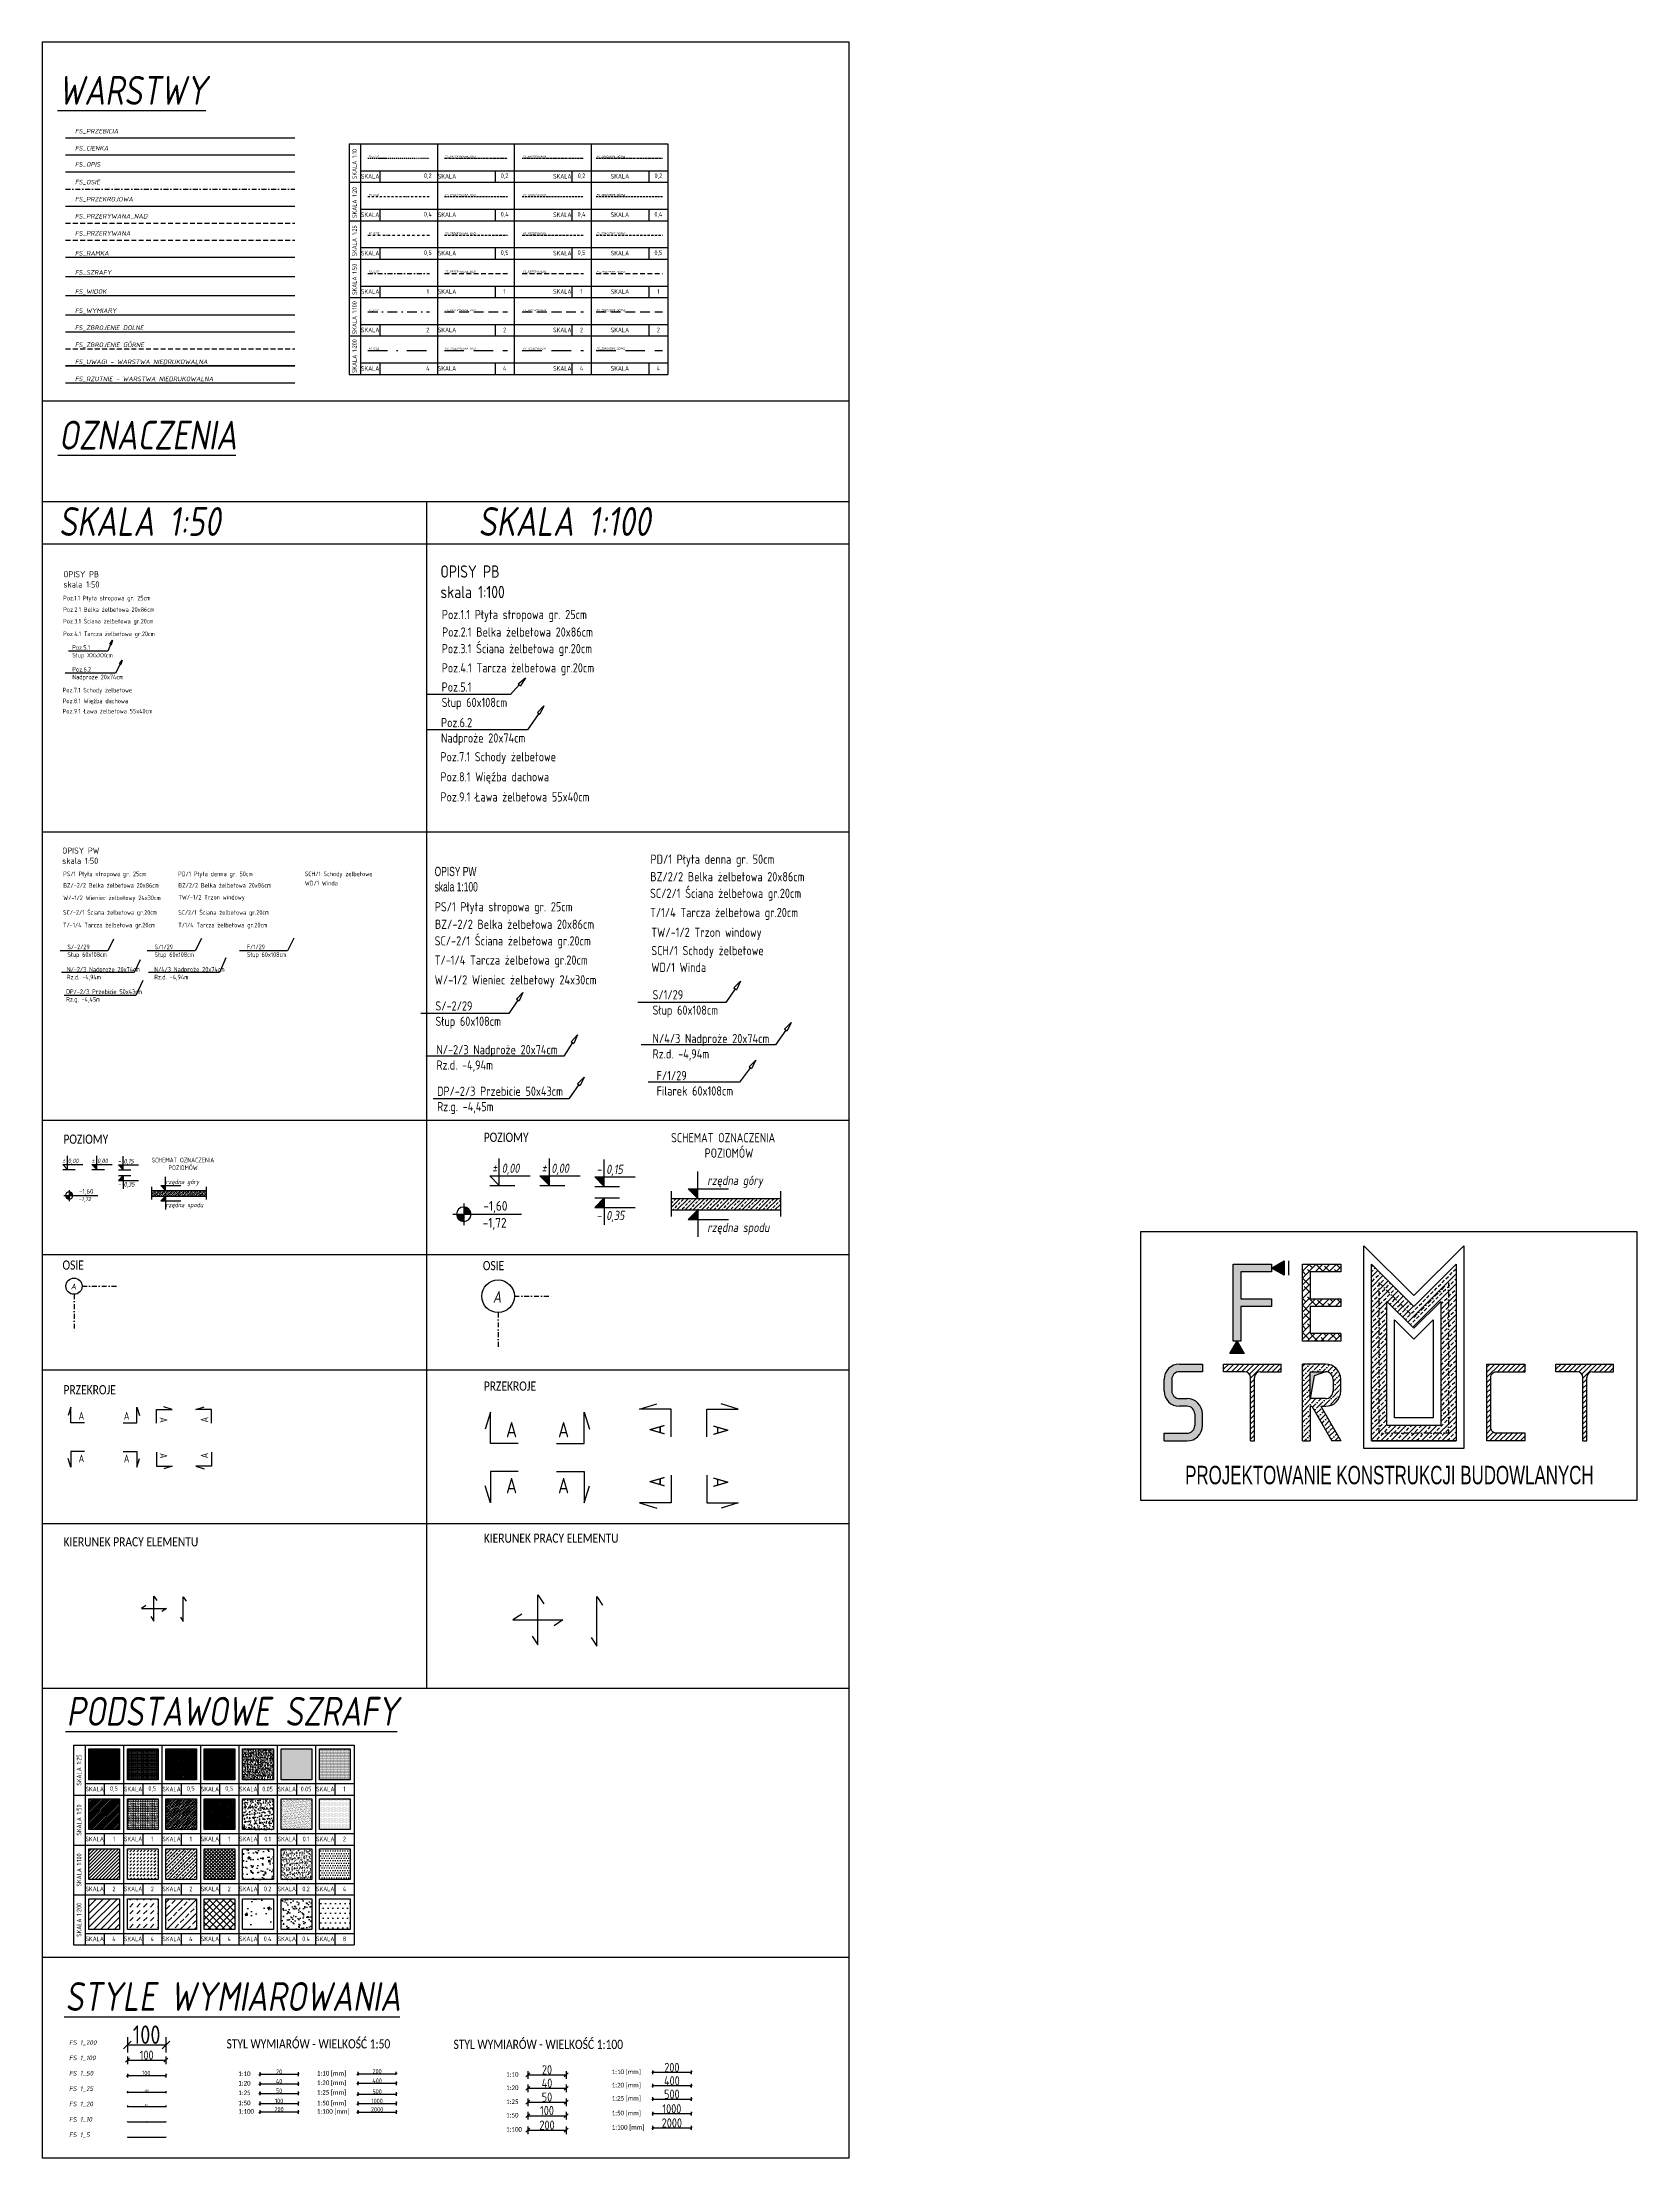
# Model space of a CAD drawing. Extents: x 0 to 4149, y 0 to 5505.
import ezdxf
from ezdxf import colors
from ezdxf.entities.mleader import LeaderData, LeaderLine
from ezdxf.enums import TextEntityAlignment as Align
from ezdxf.math import Vec2, Vec3

# ---------------------------------------------------------------- set-up
doc = ezdxf.new("R2010")
doc.units = 0
doc.header["$MEASUREMENT"] = 0
doc.linetypes.add('DASHDOT', pattern=[25.4, 12.7, -6.35, 0, -6.35])
doc.linetypes.add('DASHED', pattern=[19.05, 12.7, -6.35])
for name, color, linetype in [('FS_CIENKA', 4, 'Continuous'), ('FS_Opis', 6, 'Continuous'), ('FS_OSIE', 6, 'DASHDOT'), ('FS_PRZEBICIA', 8, 'Continuous'), ('FS_PRZEKROJOWA', 1, 'Continuous'), ('FS_PRZERYWANA', 3, 'DASHED'), ('FS_PRZERYWANA_NAD', 4, 'DASHED'), ('FS_RAMKA', 7, 'Continuous'), ('FS_SZRAFY', 8, 'Continuous'), ('FS_WIDOK', 7, 'Continuous'), ('FS_WYMIARY', 8, 'Continuous'), ('FS_ZBROJENIE DOLNE', 2, 'Continuous'), ('FS_ZBROJENIE GÓRNE', 2, 'DASHED')]:
    doc.layers.add(name, color=color, linetype=linetype)
doc.layers.add('FS_RZUTNIE', color=34, linetype='Continuous', plot=False)
doc.layers.add('FS_UWAGI', color=30, linetype='Continuous', lineweight=70, plot=False)
doc.styles.add('KB 1_10', font='isocpeur.ttf', dxfattribs={"width": 0.8, "height": 2})
doc.styles.add('KB 1_100', font='isocpeur.ttf', dxfattribs={"width": 0.8, "height": 24})
doc.styles.add('KB 1_20', font='isocpeur.ttf', dxfattribs={"width": 0.8, "height": 4.8})
doc.styles.add('KB 1_200', font='isocpeur.ttf', dxfattribs={"width": 0.8, "height": 48})
doc.styles.add('KB 1_25', font='isocpeur.ttf', dxfattribs={"width": 0.8, "height": 6})
doc.styles.add('KB 1_5', font='isocpeur.ttf', dxfattribs={"width": 0.8, "height": 1})
doc.styles.add('KB 1_50', font='isocpeur.ttf', dxfattribs={"width": 0.8, "height": 12})
doc.styles.add('KB_50', font='isocpeur.ttf', dxfattribs={"height": 10})
doc.styles.add('Ovotz Text Style 50', font='isocpeur.ttf', dxfattribs={"width": 0.7, "height": 50})
doc.dimstyles.new('KB 1_10', dxfattribs={"dimtxt": 2, "dimasz": 1, "dimexe": 0.75, "dimexo": 0.625, "dimtad": 1, "dimrnd": 0.1, "dimtxsty": 'KB 1_10', "dimblk": 'OBLIQUE', "dimcen": 2.5, "dimclrd": 256, "dimclre": 256, "dimclrt": 6, "dimadec": 0, "dimazin": 0, "dimtfac": 1, "dimtmove": 0, "dimatfit": 3, "dimfxl": 0.75, "dimfxlon": 1, "dimarcsym": 0})
doc.dimstyles.new('KB 1_10 [mm] (skala 100)', dxfattribs={"dimtxt": 24, "dimasz": 5, "dimexe": 5, "dimexo": 0.625, "dimtad": 1, "dimlfac": 2, "dimrnd": 1, "dimtxsty": 'KB 1_100', "dimblk": 'OBLIQUE', "dimcen": 2.5, "dimclrd": 256, "dimclre": 256, "dimclrt": 6, "dimadec": 0, "dimazin": 0, "dimtfac": 1, "dimtmove": 0, "dimatfit": 3, "dimfxl": 5, "dimfxlon": 1, "dimarcsym": 0})
doc.dimstyles.new('KB 1_10 [mm] (skala 50)', dxfattribs={"dimtxt": 12, "dimasz": 5, "dimexe": 5, "dimexo": 0.625, "dimtad": 1, "dimlfac": 2, "dimrnd": 1, "dimtxsty": 'KB 1_50', "dimblk": 'OBLIQUE', "dimcen": 2.5, "dimclrd": 256, "dimclre": 256, "dimclrt": 6, "dimadec": 0, "dimazin": 0, "dimtfac": 1, "dimtmove": 0, "dimatfit": 3, "dimfxl": 5, "dimfxlon": 1, "dimarcsym": 0})
doc.dimstyles.new('KB 1_100', dxfattribs={"dimtxt": 24, "dimasz": 10, "dimexe": 10, "dimexo": 0.625, "dimgap": 1.3, "dimtad": 1, "dimlfac": -1, "dimrnd": 0.1, "dimtxsty": 'KB 1_100', "dimblk": 'OBLIQUE', "dimcen": 5, "dimclrd": 256, "dimclre": 256, "dimclrt": 6, "dimadec": 0, "dimazin": 0, "dimtfac": 1, "dimtmove": 0, "dimatfit": 3, "dimfxl": 10, "dimfxlon": 1, "dimarcsym": 0})
doc.dimstyles.new('KB 1_100 [mm]', dxfattribs={"dimtxt": 24, "dimasz": 5, "dimexe": 5, "dimexo": 0.625, "dimtad": 1, "dimlfac": 20, "dimrnd": 1, "dimtxsty": 'KB 1_100', "dimblk": 'OBLIQUE', "dimcen": 2.5, "dimclrd": 256, "dimclre": 256, "dimclrt": 6, "dimadec": 0, "dimazin": 0, "dimtfac": 1, "dimtmove": 0, "dimatfit": 3, "dimfxl": 5, "dimfxlon": 1, "dimarcsym": 0})
doc.dimstyles.new('KB 1_100 [mm] (skala 50)', dxfattribs={"dimtxt": 12, "dimasz": 5, "dimexe": 5, "dimexo": 0.625, "dimtad": 1, "dimlfac": 20, "dimrnd": 1, "dimtxsty": 'KB 1_50', "dimblk": 'OBLIQUE', "dimcen": 2.5, "dimclrd": 256, "dimclre": 256, "dimclrt": 6, "dimadec": 0, "dimazin": 0, "dimtfac": 1, "dimtmove": 0, "dimatfit": 3, "dimfxl": 5, "dimfxlon": 1, "dimarcsym": 0})
doc.dimstyles.new('KB 1_20', dxfattribs={"dimtxt": 4.8, "dimasz": 2, "dimexe": 2, "dimexo": 0.625, "dimtad": 1, "dimrnd": 0.1, "dimtxsty": 'KB 1_20', "dimblk": 'OBLIQUE', "dimcen": 1, "dimclrd": 256, "dimclre": 256, "dimclrt": 6, "dimadec": 0, "dimazin": 0, "dimtfac": 1, "dimtmove": 0, "dimatfit": 3, "dimfxl": 2, "dimfxlon": 1, "dimarcsym": 0})
doc.dimstyles.new('KB 1_20 [mm] (skala 100)', dxfattribs={"dimtxt": 24, "dimasz": 5, "dimexe": 5, "dimexo": 0.625, "dimtad": 1, "dimlfac": 4, "dimrnd": 1, "dimtxsty": 'KB 1_100', "dimblk": 'OBLIQUE', "dimcen": 2.5, "dimclrd": 256, "dimclre": 256, "dimclrt": 6, "dimadec": 0, "dimazin": 0, "dimtfac": 1, "dimtmove": 0, "dimatfit": 3, "dimfxl": 5, "dimfxlon": 1, "dimarcsym": 0})
doc.dimstyles.new('KB 1_20 [mm] (skala 50)', dxfattribs={"dimtxt": 12, "dimasz": 5, "dimexe": 5, "dimexo": 0.625, "dimtad": 1, "dimlfac": 4, "dimrnd": 1, "dimtxsty": 'KB 1_50', "dimblk": 'OBLIQUE', "dimcen": 2.5, "dimclrd": 256, "dimclre": 256, "dimclrt": 6, "dimadec": 0, "dimazin": 0, "dimtfac": 1, "dimtmove": 0, "dimatfit": 3, "dimfxl": 5, "dimfxlon": 1, "dimarcsym": 0})
doc.dimstyles.new('KB 1_200', dxfattribs={"dimtxt": 48, "dimasz": 20, "dimexe": 20, "dimexo": 1.5, "dimgap": 2.6, "dimtad": 1, "dimlfac": -1, "dimrnd": 0.1, "dimtxsty": 'KB 1_200', "dimblk": 'OBLIQUE', "dimcen": 10, "dimclrd": 256, "dimclre": 256, "dimclrt": 6, "dimadec": 0, "dimazin": 0, "dimtfac": 1, "dimtmove": 0, "dimatfit": 3, "dimfxl": 20, "dimfxlon": 1, "dimarcsym": 0})
doc.dimstyles.new('KB 1_25', dxfattribs={"dimtxt": 6, "dimasz": 2.5, "dimexe": 2.5, "dimexo": 0.625, "dimtad": 1, "dimlfac": -1, "dimrnd": 0.1, "dimtxsty": 'KB 1_25', "dimblk": 'OBLIQUE', "dimcen": 2.5, "dimclrd": 256, "dimclre": 256, "dimclrt": 6, "dimadec": 0, "dimazin": 0, "dimtfac": 1, "dimtmove": 0, "dimatfit": 3, "dimfxlon": 1, "dimarcsym": 0})
doc.dimstyles.new('KB 1_25 [mm] (skala 100)', dxfattribs={"dimtxt": 24, "dimasz": 5, "dimexe": 5, "dimexo": 0.625, "dimtad": 1, "dimlfac": 5, "dimrnd": 1, "dimtxsty": 'KB 1_100', "dimblk": 'OBLIQUE', "dimcen": 2.5, "dimclrd": 256, "dimclre": 256, "dimclrt": 6, "dimadec": 0, "dimazin": 0, "dimtfac": 1, "dimtmove": 0, "dimatfit": 3, "dimfxl": 5, "dimfxlon": 1, "dimarcsym": 0})
doc.dimstyles.new('KB 1_25 [mm] (skala 50)', dxfattribs={"dimtxt": 12, "dimasz": 5, "dimexe": 5, "dimexo": 0.625, "dimtad": 1, "dimlfac": 5, "dimrnd": 1, "dimtxsty": 'KB 1_50', "dimblk": 'OBLIQUE', "dimcen": 2.5, "dimclrd": 256, "dimclre": 256, "dimclrt": 6, "dimadec": 0, "dimazin": 0, "dimtfac": 1, "dimtmove": 0, "dimatfit": 3, "dimfxl": 5, "dimfxlon": 1, "dimarcsym": 0})
doc.dimstyles.new('KB 1_5', dxfattribs={"dimtxt": 1, "dimasz": 0.5, "dimexe": 0.4, "dimexo": 0.3125, "dimgap": 0.3125, "dimtad": 1, "dimrnd": 0.1, "dimtxsty": 'KB 1_5', "dimblk": 'OBLIQUE', "dimcen": 1.25, "dimclrd": 256, "dimclre": 256, "dimclrt": 6, "dimadec": 0, "dimazin": 0, "dimtfac": 1, "dimtmove": 0, "dimatfit": 3, "dimfxl": 0.4, "dimfxlon": 1, "dimarcsym": 0})
doc.dimstyles.new('KB 1_50', dxfattribs={"dimtxt": 12, "dimasz": 5, "dimexe": 5, "dimexo": 0.625, "dimtad": 1, "dimlfac": -1, "dimrnd": 0.1, "dimtxsty": 'KB 1_50', "dimblk": 'OBLIQUE', "dimcen": 2.5, "dimclrd": 256, "dimclre": 256, "dimclrt": 6, "dimadec": 0, "dimazin": 0, "dimtfac": 1, "dimtmove": 0, "dimatfit": 3, "dimfxl": 5, "dimfxlon": 1, "dimarcsym": 0})
doc.dimstyles.new('KB 1_50 [mm]', dxfattribs={"dimtxt": 12, "dimasz": 5, "dimexe": 5, "dimexo": 0.625, "dimtad": 1, "dimlfac": 10, "dimrnd": 1, "dimtxsty": 'KB 1_50', "dimblk": 'OBLIQUE', "dimcen": 2.5, "dimclrd": 256, "dimclre": 256, "dimclrt": 6, "dimadec": 0, "dimazin": 0, "dimtfac": 1, "dimtmove": 0, "dimatfit": 3, "dimfxl": 5, "dimfxlon": 1, "dimarcsym": 0})
doc.dimstyles.new('KB 1_50 [mm] (skala 100)', dxfattribs={"dimtxt": 24, "dimasz": 5, "dimexe": 5, "dimexo": 0.625, "dimtad": 1, "dimlfac": 10, "dimrnd": 1, "dimtxsty": 'KB 1_100', "dimblk": 'OBLIQUE', "dimcen": 2.5, "dimclrd": 256, "dimclre": 256, "dimclrt": 6, "dimadec": 0, "dimazin": 0, "dimtfac": 1, "dimtmove": 0, "dimatfit": 3, "dimfxl": 5, "dimfxlon": 1, "dimarcsym": 0})
pattern_1 = [(45, (0, -786.89), (-6.629126, 6.629126), [])]

# ---------------------------------------------------------------- blocks, each defined once
blk = doc.blocks.new('_Oblique')
at = {"color": 0, "linetype": 'ByBlock', "lineweight": -2}
blk.add_line((-0.5, -0.5), (0.5, 0.5), dxfattribs=at)
blk = doc.blocks.new('*D16')
at = {"layer": 'Defpoints', "color": 0, "transparency": 16777216}
for p in [(221.6, 351.7), (321.6, 351.7), (321.6, 133.6)]:
    blk.add_point(p, dxfattribs=at)
at = {"layer": 'FS_WYMIARY', "lineweight": -2, "transparency": 16777216}
for p, q in [((221.6, 135.6), (221.6, 131.6)), ((221.6, 133.6), (321.6, 133.6)), ((321.6, 135.6), (321.6, 131.6))]:
    blk.add_line(p, q, dxfattribs=at)
at = {"layer": 'FS_WYMIARY', "lineweight": -2, "transparency": 16777216, "xscale": 2, "yscale": 2, "zscale": 2, "rotation": 180}
blk.add_blockref('_Oblique', (221.6, 133.6), dxfattribs=at)
at = {"layer": 'FS_WYMIARY', "lineweight": -2, "transparency": 16777216, "xscale": 2, "yscale": 2, "zscale": 2}
blk.add_blockref('_Oblique', (321.6, 133.6), dxfattribs=at)
at = {"layer": 'FS_WYMIARY', "color": 6, "transparency": 16777216, "insert": (270.5, 136.6), "char_height": 4.8, "attachment_point": 5, "style": 'KB 1_20'}
blk.add_mtext('100', dxfattribs=at)
blk = doc.blocks.new('*D17')
at = {"layer": 'Defpoints', "color": 0, "transparency": 16777216}
for p in [(221.6, 351.7), (321.6, 351.7), (321.6, 213.6)]:
    blk.add_point(p, dxfattribs=at)
at = {"layer": 'FS_WYMIARY', "lineweight": -2, "transparency": 16777216}
for p, q in [((221.6, 218.6), (221.6, 208.6)), ((221.6, 213.6), (321.6, 213.6)), ((321.6, 218.6), (321.6, 208.6))]:
    blk.add_line(p, q, dxfattribs=at)
at = {"layer": 'FS_WYMIARY', "lineweight": -2, "transparency": 16777216, "xscale": 5, "yscale": 5, "zscale": 5, "rotation": 180}
blk.add_blockref('_Oblique', (221.6, 213.6), dxfattribs=at)
at = {"layer": 'FS_WYMIARY', "lineweight": -2, "transparency": 16777216, "xscale": 5, "yscale": 5, "zscale": 5}
blk.add_blockref('_Oblique', (321.6, 213.6), dxfattribs=at)
at = {"layer": 'FS_WYMIARY', "color": 6, "transparency": 16777216, "insert": (270.5, 220.2), "char_height": 12, "attachment_point": 5, "style": 'KB 1_50'}
blk.add_mtext('100', dxfattribs=at)
blk = doc.blocks.new('*D18')
at = {"layer": 'Defpoints', "color": 0, "transparency": 16777216}
for p in [(221.6, 351.7), (321.6, 351.7), (321.6, 253.6)]:
    blk.add_point(p, dxfattribs=at)
at = {"layer": 'FS_WYMIARY', "lineweight": -2, "transparency": 16777216}
for p, q in [((221.6, 263.6), (221.6, 243.6)), ((221.6, 253.6), (321.6, 253.6)), ((321.6, 263.6), (321.6, 243.6))]:
    blk.add_line(p, q, dxfattribs=at)
at = {"layer": 'FS_WYMIARY', "lineweight": -2, "transparency": 16777216, "xscale": 10, "yscale": 10, "zscale": 10, "rotation": 180}
blk.add_blockref('_Oblique', (221.6, 253.6), dxfattribs=at)
at = {"layer": 'FS_WYMIARY', "lineweight": -2, "transparency": 16777216, "xscale": 10, "yscale": 10, "zscale": 10}
blk.add_blockref('_Oblique', (321.6, 253.6), dxfattribs=at)
at = {"layer": 'FS_WYMIARY', "color": 6, "transparency": 16777216, "insert": (271.6, 266.9), "char_height": 24, "attachment_point": 5, "style": 'KB 1_100'}
blk.add_mtext('100', dxfattribs=at)
blk = doc.blocks.new('*D134')
at = {"layer": 'Defpoints', "color": 0, "transparency": 16777216}
for p in [(221.6, 351.7), (321.6, 351.7), (321.6, 93.6)]:
    blk.add_point(p, dxfattribs=at)
at = {"layer": 'FS_WYMIARY', "lineweight": -2, "transparency": 16777216}
for p, q in [((221.6, 94.4), (221.6, 92.9)), ((221.6, 93.6), (321.6, 93.6)), ((321.6, 94.4), (321.6, 92.9))]:
    blk.add_line(p, q, dxfattribs=at)
at = {"layer": 'FS_WYMIARY', "lineweight": -2, "transparency": 16777216, "rotation": 180}
blk.add_blockref('_Oblique', (221.6, 93.6), dxfattribs=at)
at = {"layer": 'FS_WYMIARY', "lineweight": -2, "transparency": 16777216}
blk.add_blockref('_Oblique', (321.6, 93.6), dxfattribs=at)
at = {"layer": 'FS_WYMIARY', "color": 6, "transparency": 16777216, "insert": (270.5, 95.2), "char_height": 2, "attachment_point": 5, "style": 'KB 1_10'}
blk.add_mtext('100', dxfattribs=at)
blk = doc.blocks.new('KB poziom 1_50')
at = {"layer": 'FS_Opis', "ltscale": 50}
blk.add_hatch(color=256, dxfattribs=at).paths.add_polyline_path([(-12.5, 12.5), (0, 0), (0, 12.5)])
for p, q in [((-12.5, 12.5), (0, 0)), ((-12.5, 12.5), (40, 12.5)), ((0, 0), (0, 35))]:
    blk.add_line(p, q, dxfattribs=at)
at = {"layer": 'FS_Opis', "color": 9}
blk.add_line((-12.5, 0), (20, 0), dxfattribs=at)
at = {"layer": 'FS_Opis', "color": 9, "style": 'KB 1_50', "oblique": 10, "width": 0.8, "flags": 4}
blk.add_attdef('POZIOM', (-13.9, 16.3), '', height=12, dxfattribs=at)
blk = doc.blocks.new('KB poziom 1_100')
at = {"layer": 'FS_Opis', "ltscale": 50}
blk.add_hatch(color=256, dxfattribs=at).paths.add_polyline_path([(-25, 25), (0, 0), (0, 25)])
for p, q in [((0, 0), (0, 70)), ((-25, 25), (0, 0)), ((-25, 25), (80, 25))]:
    blk.add_line(p, q, dxfattribs=at)
at = {"layer": 'FS_Opis', "color": 9}
blk.add_line((-25, 0), (40, 0), dxfattribs=at)
at = {"layer": 'FS_Opis', "color": 9, "style": 'KB 1_100', "oblique": 10, "width": 0.8, "flags": 4}
blk.add_attdef('POZIOM', (-27.9, 32.6), '', height=24, dxfattribs=at)
blk = doc.blocks.new('KB przekrój 1_50')
at = {"layer": 'FS_Opis', "color": 7, "ltscale": 30}
blk.add_lwpolyline([(0, 0), (35.9, 0), (35.9, 40.9), (42.9, 18.7)], dxfattribs=at)
at = {"layer": 'FS_Opis', "color": 1, "ltscale": 50, "style": 'KB 1_50', "oblique": 10, "width": 0.8, "flags": 4}
blk.add_attdef('PRZEKRÓJ', (2, 8.2), '', height=20, dxfattribs=at)
blk = doc.blocks.new('KB przekrój 1_100')
at = {"layer": 'FS_Opis', "color": 7, "ltscale": 30}
blk.add_lwpolyline([(0, 0), (71.7, 0), (71.7, 81.7), (85.8, 37.4)], dxfattribs=at)
at = {"layer": 'FS_Opis', "color": 1, "ltscale": 50, "style": 'KB 1_100', "oblique": 10, "width": 0.8, "flags": 4}
blk.add_attdef('PRZEKRÓJ', (4, 16.5), '', height=40, dxfattribs=at)
blk = doc.blocks.new('_None')
blk = doc.blocks.new('_ClosedBlank')
at = {"color": 0, "linetype": 'ByBlock', "lineweight": -2}
for p, q in [((-1, 0.17), (0, 0)), ((-1, 0.17), (-1, -0.17)), ((0, 0), (-1, -0.17))]:
    blk.add_line(p, q, dxfattribs=at)
blk = doc.blocks.new('KB poziom3 1_100')
at = {"layer": 'FS_Opis', "ltscale": 50}
for points in [[(-25, 25), (0, 0), (0, 25)], [(0, -55), (0, -30), (-25, -55)]]:
    blk.add_hatch(color=256, dxfattribs=at).paths.add_polyline_path(points)
for p, q in [((0, 0), (0, 70)), ((-25, 25), (0, 0)), ((-25, 25), (80, 25)), ((-25, -55), (0, -30)), ((-25, -55), (80, -55)), ((0, -30), (0, -100))]:
    blk.add_line(p, q, dxfattribs=at)
at = {"layer": 'FS_Opis', "color": 9}
for p, q in [((-25, 0), (40, 0)), ((-25, -30), (40, -30))]:
    blk.add_line(p, q, dxfattribs=at)
at = {"layer": 'FS_Opis', "color": 9, "style": 'KB 1_100', "oblique": 10, "width": 0.8, "flags": 4}
for p in [(-27.9, 32.6), (-27.9, -87.4)]:
    blk.add_attdef('POZIOM', p, '', height=24, dxfattribs=at)
blk = doc.blocks.new('KB poziom3 1_50')
at = {"layer": 'FS_Opis', "ltscale": 50}
for points in [[(-12.5, 12.5), (0, 0), (0, 12.5)], [(0, -27.5), (0, -15), (-12.5, -27.5)]]:
    blk.add_hatch(color=256, dxfattribs=at).paths.add_polyline_path(points)
for p, q in [((-12.5, 12.5), (0, 0)), ((-12.5, 12.5), (40, 12.5)), ((0, 0), (0, 35)), ((-12.5, -27.5), (40, -27.5)), ((0, -15), (0, -50))]:
    blk.add_line(p, q, dxfattribs=at)
at = {"layer": 'FS_Opis', "color": 9}
for p, q in [((-12.5, 0), (20, 0)), ((-12.5, -15), (20, -15))]:
    blk.add_line(p, q, dxfattribs=at)
at = {"layer": 'FS_Opis', "color": 5, "ltscale": 50}
blk.add_line((-12.5, -27.5), (0, -15), dxfattribs=at)
at = {"layer": 'FS_Opis', "color": 9, "style": 'KB 1_50', "oblique": 10, "width": 0.8, "flags": 4}
for p in [(-13.9, 16.3), (-13.9, -43.7)]:
    blk.add_attdef('POZIOM', p, '', height=12, dxfattribs=at)
blk = doc.blocks.new('*D20')
at = {"layer": 'Defpoints', "color": 0, "transparency": 16777216}
for p in [(566.2, 258.1), (666.2, 258.1), (666.2, 217.3)]:
    blk.add_point(p, dxfattribs=at)
at = {"layer": 'FS_WYMIARY', "lineweight": -2, "transparency": 16777216}
for p, q in [((566.2, 222.3), (566.2, 212.3)), ((666.2, 222.3), (666.2, 212.3)), ((566.2, 217.3), (666.2, 217.3))]:
    blk.add_line(p, q, dxfattribs=at)
at = {"layer": 'FS_WYMIARY', "lineweight": -2, "transparency": 16777216, "xscale": 5, "yscale": 5, "zscale": 5, "rotation": 180}
blk.add_blockref('_Oblique', (566.2, 217.3), dxfattribs=at)
at = {"layer": 'FS_WYMIARY', "lineweight": -2, "transparency": 16777216, "xscale": 5, "yscale": 5, "zscale": 5}
blk.add_blockref('_Oblique', (666.2, 217.3), dxfattribs=at)
at = {"layer": 'FS_WYMIARY', "color": 6, "transparency": 16777216, "insert": (616.2, 223.9), "char_height": 12, "attachment_point": 5, "style": 'KB 1_50'}
blk.add_mtext('20', dxfattribs=at)
blk = doc.blocks.new('*D21')
at = {"layer": 'Defpoints', "color": 0, "transparency": 16777216}
for p in [(566.2, 258.1), (666.2, 258.1), (666.2, 192.4)]:
    blk.add_point(p, dxfattribs=at)
at = {"layer": 'FS_WYMIARY', "lineweight": -2, "transparency": 16777216}
for p, q in [((566.2, 197.4), (566.2, 187.4)), ((566.2, 192.4), (666.2, 192.4)), ((666.2, 197.4), (666.2, 187.4))]:
    blk.add_line(p, q, dxfattribs=at)
at = {"layer": 'FS_WYMIARY', "lineweight": -2, "transparency": 16777216, "xscale": 5, "yscale": 5, "zscale": 5, "rotation": 180}
blk.add_blockref('_Oblique', (566.2, 192.4), dxfattribs=at)
at = {"layer": 'FS_WYMIARY', "lineweight": -2, "transparency": 16777216, "xscale": 5, "yscale": 5, "zscale": 5}
blk.add_blockref('_Oblique', (666.2, 192.4), dxfattribs=at)
at = {"layer": 'FS_WYMIARY', "color": 6, "transparency": 16777216, "insert": (616.2, 199.1), "char_height": 12, "attachment_point": 5, "style": 'KB 1_50'}
blk.add_mtext('40', dxfattribs=at)
blk = doc.blocks.new('*D22')
at = {"layer": 'Defpoints', "color": 0, "transparency": 16777216}
for p in [(566.2, 258.1), (666.2, 258.1), (666.2, 141)]:
    blk.add_point(p, dxfattribs=at)
at = {"layer": 'FS_WYMIARY', "lineweight": -2, "transparency": 16777216}
for p, q in [((566.2, 146), (566.2, 136)), ((566.2, 141), (666.2, 141)), ((666.2, 146), (666.2, 136))]:
    blk.add_line(p, q, dxfattribs=at)
at = {"layer": 'FS_WYMIARY', "lineweight": -2, "transparency": 16777216, "xscale": 5, "yscale": 5, "zscale": 5, "rotation": 180}
blk.add_blockref('_Oblique', (566.2, 141), dxfattribs=at)
at = {"layer": 'FS_WYMIARY', "lineweight": -2, "transparency": 16777216, "xscale": 5, "yscale": 5, "zscale": 5}
blk.add_blockref('_Oblique', (666.2, 141), dxfattribs=at)
at = {"layer": 'FS_WYMIARY', "color": 6, "transparency": 16777216, "insert": (616.2, 147.7), "char_height": 12, "attachment_point": 5, "style": 'KB 1_50'}
blk.add_mtext('100', dxfattribs=at)
blk = doc.blocks.new('*D23')
at = {"layer": 'Defpoints', "color": 0, "transparency": 16777216}
for p in [(566.2, 258.1), (666.2, 258.1), (666.2, 119.1)]:
    blk.add_point(p, dxfattribs=at)
at = {"layer": 'FS_WYMIARY', "lineweight": -2, "transparency": 16777216}
for p, q in [((566.2, 124.1), (566.2, 114.1)), ((566.2, 119.1), (666.2, 119.1)), ((666.2, 124.1), (666.2, 114.1))]:
    blk.add_line(p, q, dxfattribs=at)
at = {"layer": 'FS_WYMIARY', "lineweight": -2, "transparency": 16777216, "xscale": 5, "yscale": 5, "zscale": 5, "rotation": 180}
blk.add_blockref('_Oblique', (566.2, 119.1), dxfattribs=at)
at = {"layer": 'FS_WYMIARY', "lineweight": -2, "transparency": 16777216, "xscale": 5, "yscale": 5, "zscale": 5}
blk.add_blockref('_Oblique', (666.2, 119.1), dxfattribs=at)
at = {"layer": 'FS_WYMIARY', "color": 6, "transparency": 16777216, "insert": (616.2, 125.7), "char_height": 12, "attachment_point": 5, "style": 'KB 1_50'}
blk.add_mtext('200', dxfattribs=at)
blk = doc.blocks.new('*D24')
at = {"layer": 'Defpoints', "color": 0, "transparency": 16777216}
for p in [(1263.4, 256.3), (1363.4, 256.3), (1363.4, 215.5)]:
    blk.add_point(p, dxfattribs=at)
at = {"layer": 'FS_WYMIARY', "lineweight": -2, "transparency": 16777216}
for p, q in [((1263.4, 225.5), (1263.4, 205.5)), ((1363.4, 225.5), (1363.4, 205.5)), ((1263.4, 215.5), (1363.4, 215.5))]:
    blk.add_line(p, q, dxfattribs=at)
at = {"layer": 'FS_WYMIARY', "lineweight": -2, "transparency": 16777216, "xscale": 10, "yscale": 10, "zscale": 10, "rotation": 180}
blk.add_blockref('_Oblique', (1263.4, 215.5), dxfattribs=at)
at = {"layer": 'FS_WYMIARY', "lineweight": -2, "transparency": 16777216, "xscale": 10, "yscale": 10, "zscale": 10}
blk.add_blockref('_Oblique', (1363.4, 215.5), dxfattribs=at)
at = {"layer": 'FS_WYMIARY', "color": 6, "transparency": 16777216, "insert": (1313.4, 228.8), "char_height": 24, "attachment_point": 5, "style": 'KB 1_100'}
blk.add_mtext('20', dxfattribs=at)
blk = doc.blocks.new('*D25')
at = {"layer": 'Defpoints', "color": 0, "transparency": 16777216}
for p in [(1263.4, 256.3), (1363.4, 256.3), (1363.4, 180.6)]:
    blk.add_point(p, dxfattribs=at)
at = {"layer": 'FS_WYMIARY', "lineweight": -2, "transparency": 16777216}
for p, q in [((1263.4, 190.6), (1263.4, 170.6)), ((1263.4, 180.6), (1363.4, 180.6)), ((1363.4, 190.6), (1363.4, 170.6))]:
    blk.add_line(p, q, dxfattribs=at)
at = {"layer": 'FS_WYMIARY', "lineweight": -2, "transparency": 16777216, "xscale": 10, "yscale": 10, "zscale": 10, "rotation": 180}
blk.add_blockref('_Oblique', (1263.4, 180.6), dxfattribs=at)
at = {"layer": 'FS_WYMIARY', "lineweight": -2, "transparency": 16777216, "xscale": 10, "yscale": 10, "zscale": 10}
blk.add_blockref('_Oblique', (1363.4, 180.6), dxfattribs=at)
at = {"layer": 'FS_WYMIARY', "color": 6, "transparency": 16777216, "insert": (1313.4, 193.9), "char_height": 24, "attachment_point": 5, "style": 'KB 1_100'}
blk.add_mtext('40', dxfattribs=at)
blk = doc.blocks.new('*D26')
at = {"layer": 'Defpoints', "color": 0, "transparency": 16777216}
for p in [(1263.4, 256.3), (1363.4, 256.3), (1363.4, 109.3)]:
    blk.add_point(p, dxfattribs=at)
at = {"layer": 'FS_WYMIARY', "lineweight": -2, "transparency": 16777216}
for p, q in [((1263.4, 119.3), (1263.4, 99.3)), ((1363.4, 119.3), (1363.4, 99.3)), ((1263.4, 109.3), (1363.4, 109.3))]:
    blk.add_line(p, q, dxfattribs=at)
at = {"layer": 'FS_WYMIARY', "lineweight": -2, "transparency": 16777216, "xscale": 10, "yscale": 10, "zscale": 10, "rotation": 180}
blk.add_blockref('_Oblique', (1263.4, 109.3), dxfattribs=at)
at = {"layer": 'FS_WYMIARY', "lineweight": -2, "transparency": 16777216, "xscale": 10, "yscale": 10, "zscale": 10}
blk.add_blockref('_Oblique', (1363.4, 109.3), dxfattribs=at)
at = {"layer": 'FS_WYMIARY', "color": 6, "transparency": 16777216, "insert": (1313.4, 122.6), "char_height": 24, "attachment_point": 5, "style": 'KB 1_100'}
blk.add_mtext('100', dxfattribs=at)
blk = doc.blocks.new('*D27')
at = {"layer": 'Defpoints', "color": 0, "transparency": 16777216}
for p in [(1263.4, 256.3), (1363.4, 256.3), (1363.4, 71.5)]:
    blk.add_point(p, dxfattribs=at)
at = {"layer": 'FS_WYMIARY', "lineweight": -2, "transparency": 16777216}
for p, q in [((1263.4, 81.5), (1263.4, 61.5)), ((1263.4, 71.5), (1363.4, 71.5)), ((1363.4, 81.5), (1363.4, 61.5))]:
    blk.add_line(p, q, dxfattribs=at)
at = {"layer": 'FS_WYMIARY', "lineweight": -2, "transparency": 16777216, "xscale": 10, "yscale": 10, "zscale": 10, "rotation": 180}
blk.add_blockref('_Oblique', (1263.4, 71.5), dxfattribs=at)
at = {"layer": 'FS_WYMIARY', "lineweight": -2, "transparency": 16777216, "xscale": 10, "yscale": 10, "zscale": 10}
blk.add_blockref('_Oblique', (1363.4, 71.5), dxfattribs=at)
at = {"layer": 'FS_WYMIARY', "color": 6, "transparency": 16777216, "insert": (1313.4, 84.8), "char_height": 24, "attachment_point": 5, "style": 'KB 1_100'}
blk.add_mtext('200', dxfattribs=at)
blk = doc.blocks.new('*D28')
at = {"layer": 'Defpoints', "color": 0, "transparency": 16777216}
for p in [(221.6, 351.7), (321.6, 351.7), (321.6, 170.7)]:
    blk.add_point(p, dxfattribs=at)
at = {"layer": 'FS_WYMIARY', "lineweight": -2, "transparency": 16777216}
for p, q in [((221.6, 173.2), (221.6, 168.2)), ((221.6, 170.7), (321.6, 170.7)), ((321.6, 173.2), (321.6, 168.2))]:
    blk.add_line(p, q, dxfattribs=at)
at = {"layer": 'FS_WYMIARY', "lineweight": -2, "transparency": 16777216, "xscale": 2.5, "yscale": 2.5, "zscale": 2.5, "rotation": 180}
blk.add_blockref('_Oblique', (221.6, 170.7), dxfattribs=at)
at = {"layer": 'FS_WYMIARY', "lineweight": -2, "transparency": 16777216, "xscale": 2.5, "yscale": 2.5, "zscale": 2.5}
blk.add_blockref('_Oblique', (321.6, 170.7), dxfattribs=at)
at = {"layer": 'FS_WYMIARY', "color": 6, "transparency": 16777216, "insert": (271.6, 174.3), "char_height": 6, "attachment_point": 5, "style": 'KB 1_25'}
blk.add_mtext('100', dxfattribs=at)
blk = doc.blocks.new('*D29')
at = {"layer": 'Defpoints', "color": 0, "transparency": 16777216}
for p in [(566.2, 258.1), (666.2, 258.1), (666.2, 167.4)]:
    blk.add_point(p, dxfattribs=at)
at = {"layer": 'FS_WYMIARY', "lineweight": -2, "transparency": 16777216}
for p, q in [((566.2, 172.4), (566.2, 162.4)), ((566.2, 167.4), (666.2, 167.4)), ((666.2, 172.4), (666.2, 162.4))]:
    blk.add_line(p, q, dxfattribs=at)
at = {"layer": 'FS_WYMIARY', "lineweight": -2, "transparency": 16777216, "xscale": 5, "yscale": 5, "zscale": 5, "rotation": 180}
blk.add_blockref('_Oblique', (566.2, 167.4), dxfattribs=at)
at = {"layer": 'FS_WYMIARY', "lineweight": -2, "transparency": 16777216, "xscale": 5, "yscale": 5, "zscale": 5}
blk.add_blockref('_Oblique', (666.2, 167.4), dxfattribs=at)
at = {"layer": 'FS_WYMIARY', "color": 6, "transparency": 16777216, "insert": (616.2, 174.1), "char_height": 12, "attachment_point": 5, "style": 'KB 1_50'}
blk.add_mtext('50', dxfattribs=at)
blk = doc.blocks.new('*D30')
at = {"layer": 'Defpoints', "color": 0, "transparency": 16777216}
for p in [(1263.4, 256.3), (1363.4, 256.3), (1363.4, 144.3)]:
    blk.add_point(p, dxfattribs=at)
at = {"layer": 'FS_WYMIARY', "lineweight": -2, "transparency": 16777216}
for p, q in [((1263.4, 154.3), (1263.4, 134.3)), ((1263.4, 144.3), (1363.4, 144.3)), ((1363.4, 154.3), (1363.4, 134.3))]:
    blk.add_line(p, q, dxfattribs=at)
at = {"layer": 'FS_WYMIARY', "lineweight": -2, "transparency": 16777216, "xscale": 10, "yscale": 10, "zscale": 10, "rotation": 180}
blk.add_blockref('_Oblique', (1263.4, 144.3), dxfattribs=at)
at = {"layer": 'FS_WYMIARY', "lineweight": -2, "transparency": 16777216, "xscale": 10, "yscale": 10, "zscale": 10}
blk.add_blockref('_Oblique', (1363.4, 144.3), dxfattribs=at)
at = {"layer": 'FS_WYMIARY', "color": 6, "transparency": 16777216, "insert": (1313.4, 157.6), "char_height": 24, "attachment_point": 5, "style": 'KB 1_100'}
blk.add_mtext('50', dxfattribs=at)
blk = doc.blocks.new('KB osie 1_100')
at = {"layer": 'FS_OSIE', "linetype": 'Continuous', "ltscale": 50}
blk.add_circle((0, 42.5), 42.5, dxfattribs=at)
at = {"layer": 'FS_Opis', "color": 6, "linetype": 'Continuous', "ltscale": 50, "style": 'KB 1_100', "oblique": 10, "width": 0.8, "flags": 4}
blk.add_attdef('OSIE', text='', height=30, dxfattribs=at).set_placement((-2.8, 16.8), align=Align.BOTTOM_CENTER)
blk = doc.blocks.new('KB osie 1_50')
at = {"layer": 'FS_OSIE', "linetype": 'Continuous', "ltscale": 50}
blk.add_circle((0, 21.2), 21.2, dxfattribs=at)
at = {"layer": 'FS_Opis', "color": 6, "linetype": 'Continuous', "ltscale": 50, "style": 'KB 1_50', "oblique": 10, "width": 0.8, "flags": 4}
blk.add_attdef('OSIE', text='', height=15, dxfattribs=at).set_placement((-1.4, 8.4), align=Align.BOTTOM_CENTER)
blk = doc.blocks.new('KB poziom arch 1_50')
at = {"layer": 'FS_Opis', "color": 6, "ltscale": 50}
for p, q in [((-12.5, 12.5), (0, 0)), ((-12.5, 12.5), (40, 12.5)), ((0, 0), (0, 35))]:
    blk.add_line(p, q, dxfattribs=at)
at = {"layer": 'FS_Opis', "color": 9}
blk.add_line((-12.5, 0), (20, 0), dxfattribs=at)
at = {"layer": 'FS_Opis', "color": 9, "style": 'KB 1_50', "oblique": 10, "width": 0.8, "flags": 4}
blk.add_attdef('POZIOM', (-13.9, 16.3), '', height=12, dxfattribs=at)
blk = doc.blocks.new('KB poziom arch 1_100')
at = {"layer": 'FS_Opis', "ltscale": 50}
for p, q in [((0, 0), (0, 70)), ((-25, 25), (0, 0)), ((-25, 25), (80, 25))]:
    blk.add_line(p, q, dxfattribs=at)
at = {"layer": 'FS_Opis', "color": 9}
blk.add_line((-25, 0), (40, 0), dxfattribs=at)
at = {"layer": 'FS_Opis', "color": 9, "style": 'KB 1_100', "oblique": 10, "width": 0.8, "flags": 4}
blk.add_attdef('POZIOM', (-15.3, 32.6), '', height=24, dxfattribs=at)
blk = doc.blocks.new('*D31')
at = {"layer": 'Defpoints', "color": 0, "transparency": 16777216}
for p in [(221.6, 351.7), (321.6, 351.7), (321.6, 293.6)]:
    blk.add_point(p, dxfattribs=at)
at = {"layer": 'FS_WYMIARY', "lineweight": -2, "transparency": 16777216}
for p, q in [((221.6, 313.6), (221.6, 273.6)), ((221.6, 293.6), (321.6, 293.6)), ((321.6, 313.6), (321.6, 273.6))]:
    blk.add_line(p, q, dxfattribs=at)
at = {"layer": 'FS_WYMIARY', "lineweight": -2, "transparency": 16777216, "xscale": 20, "yscale": 20, "zscale": 20, "rotation": 180}
blk.add_blockref('_Oblique', (221.6, 293.6), dxfattribs=at)
at = {"layer": 'FS_WYMIARY', "lineweight": -2, "transparency": 16777216, "xscale": 20, "yscale": 20, "zscale": 20}
blk.add_blockref('_Oblique', (321.6, 293.6), dxfattribs=at)
at = {"layer": 'FS_WYMIARY', "color": 6, "transparency": 16777216, "insert": (271.6, 320.2), "char_height": 48, "attachment_point": 5, "style": 'KB 1_200'}
blk.add_mtext('100', dxfattribs=at)
blk = doc.blocks.new('*D32')
at = {"layer": 'Defpoints', "color": 0, "transparency": 16777216}
for p in [(221.6, 351.7), (321.6, 351.7), (321.6, 53.6)]:
    blk.add_point(p, dxfattribs=at)
at = {"layer": 'FS_WYMIARY', "lineweight": -2, "transparency": 16777216}
for p, q in [((221.6, 54), (221.6, 53.2)), ((221.6, 53.6), (321.6, 53.6)), ((321.6, 54), (321.6, 53.2))]:
    blk.add_line(p, q, dxfattribs=at)
at = {"layer": 'FS_WYMIARY', "lineweight": -2, "transparency": 16777216, "xscale": 0.5, "yscale": 0.5, "zscale": 0.5, "rotation": 180}
blk.add_blockref('_Oblique', (221.6, 53.6), dxfattribs=at)
at = {"layer": 'FS_WYMIARY', "lineweight": -2, "transparency": 16777216, "xscale": 0.5, "yscale": 0.5, "zscale": 0.5}
blk.add_blockref('_Oblique', (321.6, 53.6), dxfattribs=at)
at = {"layer": 'FS_WYMIARY', "color": 6, "transparency": 16777216, "insert": (270.5, 54.4), "char_height": 1, "attachment_point": 5, "style": 'KB 1_5'}
blk.add_mtext('100', dxfattribs=at)
blk = doc.blocks.new('KB kierunek pracy 1_100')
at = {"layer": 'FS_Opis'}
for p, q in [((0, -130), (0, 130)), ((0, 130), (30, 84)), ((-84, 30), (-130, 0)), ((-130, 0), (130, 0)), ((130, 0), (84, -30)), ((-30, -84), (0, -130))]:
    blk.add_line(p, q, dxfattribs=at)
blk = doc.blocks.new('KB kierunek pracy 1_50')
at = {"layer": 'FS_Opis'}
for p, q in [((-42, 15), (-65, 0)), ((-65, 0), (65, 0)), ((0, -65), (0, 65)), ((0, 65), (15, 42)), ((65, 0), (42, -15)), ((-15, -42), (0, -65))]:
    blk.add_line(p, q, dxfattribs=at)
blk = doc.blocks.new('*D33')
at = {"layer": 'Defpoints', "color": 0, "transparency": 16777216}
for p in [(821.3, 232.9), (921.3, 218.5), (921.3, 218.5)]:
    blk.add_point(p, dxfattribs=at)
at = {"layer": 'FS_WYMIARY', "lineweight": -2, "transparency": 16777216}
for p, q in [((821.3, 223.5), (821.3, 213.5)), ((921.3, 218.5), (921.3, 223.5)), ((821.3, 218.5), (921.3, 218.5))]:
    blk.add_line(p, q, dxfattribs=at)
at = {"layer": 'FS_WYMIARY', "lineweight": -2, "transparency": 16777216, "xscale": 5, "yscale": 5, "zscale": 5, "rotation": 180}
blk.add_blockref('_Oblique', (821.3, 218.5), dxfattribs=at)
at = {"layer": 'FS_WYMIARY', "lineweight": -2, "transparency": 16777216, "xscale": 5, "yscale": 5, "zscale": 5}
blk.add_blockref('_Oblique', (921.3, 218.5), dxfattribs=at)
at = {"layer": 'FS_WYMIARY', "color": 6, "transparency": 16777216, "insert": (871.3, 225.1), "char_height": 12, "attachment_point": 5, "style": 'KB 1_50'}
blk.add_mtext('200', dxfattribs=at)
blk = doc.blocks.new('*D34')
at = {"layer": 'Defpoints', "color": 0, "transparency": 16777216}
for p in [(821.3, 232.9), (921.3, 218.5), (921.3, 193.6)]:
    blk.add_point(p, dxfattribs=at)
at = {"layer": 'FS_WYMIARY', "lineweight": -2, "transparency": 16777216}
for p, q in [((821.3, 198.6), (821.3, 188.6)), ((821.3, 193.6), (921.3, 193.6)), ((921.3, 198.6), (921.3, 188.6))]:
    blk.add_line(p, q, dxfattribs=at)
at = {"layer": 'FS_WYMIARY', "lineweight": -2, "transparency": 16777216, "xscale": 5, "yscale": 5, "zscale": 5, "rotation": 180}
blk.add_blockref('_Oblique', (821.3, 193.6), dxfattribs=at)
at = {"layer": 'FS_WYMIARY', "lineweight": -2, "transparency": 16777216, "xscale": 5, "yscale": 5, "zscale": 5}
blk.add_blockref('_Oblique', (921.3, 193.6), dxfattribs=at)
at = {"layer": 'FS_WYMIARY', "color": 6, "transparency": 16777216, "insert": (871.3, 200.3), "char_height": 12, "attachment_point": 5, "style": 'KB 1_50'}
blk.add_mtext('400', dxfattribs=at)
blk = doc.blocks.new('*D35')
at = {"layer": 'Defpoints', "color": 0, "transparency": 16777216}
for p in [(821.3, 232.9), (921.3, 232.9), (921.3, 140.9)]:
    blk.add_point(p, dxfattribs=at)
at = {"layer": 'FS_WYMIARY', "lineweight": -2, "transparency": 16777216}
for p, q in [((821.3, 145.9), (821.3, 135.9)), ((821.3, 140.9), (921.3, 140.9)), ((921.3, 145.9), (921.3, 135.9))]:
    blk.add_line(p, q, dxfattribs=at)
at = {"layer": 'FS_WYMIARY', "lineweight": -2, "transparency": 16777216, "xscale": 5, "yscale": 5, "zscale": 5, "rotation": 180}
blk.add_blockref('_Oblique', (821.3, 140.9), dxfattribs=at)
at = {"layer": 'FS_WYMIARY', "lineweight": -2, "transparency": 16777216, "xscale": 5, "yscale": 5, "zscale": 5}
blk.add_blockref('_Oblique', (921.3, 140.9), dxfattribs=at)
at = {"layer": 'FS_WYMIARY', "color": 6, "transparency": 16777216, "insert": (871.3, 147.5), "char_height": 12, "attachment_point": 5, "style": 'KB 1_50'}
blk.add_mtext('1000', dxfattribs=at)
blk = doc.blocks.new('*D36')
at = {"layer": 'Defpoints', "color": 0, "transparency": 16777216}
for p in [(821.3, 232.9), (921.3, 232.9), (921.3, 118.9)]:
    blk.add_point(p, dxfattribs=at)
at = {"layer": 'FS_WYMIARY', "lineweight": -2, "transparency": 16777216}
for p, q in [((821.3, 123.9), (821.3, 113.9)), ((821.3, 118.9), (921.3, 118.9)), ((921.3, 123.9), (921.3, 113.9))]:
    blk.add_line(p, q, dxfattribs=at)
at = {"layer": 'FS_WYMIARY', "lineweight": -2, "transparency": 16777216, "xscale": 5, "yscale": 5, "zscale": 5, "rotation": 180}
blk.add_blockref('_Oblique', (821.3, 118.9), dxfattribs=at)
at = {"layer": 'FS_WYMIARY', "lineweight": -2, "transparency": 16777216, "xscale": 5, "yscale": 5, "zscale": 5}
blk.add_blockref('_Oblique', (921.3, 118.9), dxfattribs=at)
at = {"layer": 'FS_WYMIARY', "color": 6, "transparency": 16777216, "insert": (871.3, 125.6), "char_height": 12, "attachment_point": 5, "style": 'KB 1_50'}
blk.add_mtext('2000', dxfattribs=at)
blk = doc.blocks.new('*D37')
at = {"layer": 'Defpoints', "color": 0, "transparency": 16777216}
for p in [(1588.4, 253.1), (1688.4, 253.1), (1688.4, 222.3)]:
    blk.add_point(p, dxfattribs=at)
at = {"layer": 'FS_WYMIARY', "lineweight": -2, "transparency": 16777216}
for p, q in [((1588.4, 227.3), (1588.4, 217.3)), ((1588.4, 222.3), (1688.4, 222.3)), ((1688.4, 227.3), (1688.4, 217.3))]:
    blk.add_line(p, q, dxfattribs=at)
at = {"layer": 'FS_WYMIARY', "lineweight": -2, "transparency": 16777216, "xscale": 5, "yscale": 5, "zscale": 5, "rotation": 180}
blk.add_blockref('_Oblique', (1588.4, 222.3), dxfattribs=at)
at = {"layer": 'FS_WYMIARY', "lineweight": -2, "transparency": 16777216, "xscale": 5, "yscale": 5, "zscale": 5}
blk.add_blockref('_Oblique', (1688.4, 222.3), dxfattribs=at)
at = {"layer": 'FS_WYMIARY', "color": 6, "transparency": 16777216, "insert": (1638.4, 234.9), "char_height": 24, "attachment_point": 5, "style": 'KB 1_100'}
blk.add_mtext('200', dxfattribs=at)
blk = doc.blocks.new('*D38')
at = {"layer": 'Defpoints', "color": 0, "transparency": 16777216}
for p in [(1588.4, 253.1), (1688.4, 253.1), (1688.4, 187.5)]:
    blk.add_point(p, dxfattribs=at)
at = {"layer": 'FS_WYMIARY', "lineweight": -2, "transparency": 16777216}
for p, q in [((1588.4, 192.5), (1588.4, 182.5)), ((1588.4, 187.5), (1688.4, 187.5)), ((1688.4, 192.5), (1688.4, 182.5))]:
    blk.add_line(p, q, dxfattribs=at)
at = {"layer": 'FS_WYMIARY', "lineweight": -2, "transparency": 16777216, "xscale": 5, "yscale": 5, "zscale": 5, "rotation": 180}
blk.add_blockref('_Oblique', (1588.4, 187.5), dxfattribs=at)
at = {"layer": 'FS_WYMIARY', "lineweight": -2, "transparency": 16777216, "xscale": 5, "yscale": 5, "zscale": 5}
blk.add_blockref('_Oblique', (1688.4, 187.5), dxfattribs=at)
at = {"layer": 'FS_WYMIARY', "color": 6, "transparency": 16777216, "insert": (1638.4, 200.1), "char_height": 24, "attachment_point": 5, "style": 'KB 1_100'}
blk.add_mtext('400', dxfattribs=at)
blk = doc.blocks.new('*D39')
at = {"layer": 'Defpoints', "color": 0, "transparency": 16777216}
for p in [(1588.4, 253.1), (1688.4, 253.1), (1688.4, 114.7)]:
    blk.add_point(p, dxfattribs=at)
at = {"layer": 'FS_WYMIARY', "lineweight": -2, "transparency": 16777216}
for p, q in [((1588.4, 119.7), (1588.4, 109.7)), ((1588.4, 114.7), (1688.4, 114.7)), ((1688.4, 119.7), (1688.4, 109.7))]:
    blk.add_line(p, q, dxfattribs=at)
at = {"layer": 'FS_WYMIARY', "lineweight": -2, "transparency": 16777216, "xscale": 5, "yscale": 5, "zscale": 5, "rotation": 180}
blk.add_blockref('_Oblique', (1588.4, 114.7), dxfattribs=at)
at = {"layer": 'FS_WYMIARY', "lineweight": -2, "transparency": 16777216, "xscale": 5, "yscale": 5, "zscale": 5}
blk.add_blockref('_Oblique', (1688.4, 114.7), dxfattribs=at)
at = {"layer": 'FS_WYMIARY', "color": 6, "transparency": 16777216, "insert": (1638.4, 127.3), "char_height": 24, "attachment_point": 5, "style": 'KB 1_100'}
blk.add_mtext('1000', dxfattribs=at)
blk = doc.blocks.new('*D40')
at = {"layer": 'Defpoints', "color": 0, "transparency": 16777216}
for p in [(1588.4, 253.1), (1688.4, 253.1), (1688.4, 77.8)]:
    blk.add_point(p, dxfattribs=at)
at = {"layer": 'FS_WYMIARY', "lineweight": -2, "transparency": 16777216}
for p, q in [((1588.4, 82.8), (1588.4, 72.8)), ((1588.4, 77.8), (1688.4, 77.8)), ((1688.4, 82.8), (1688.4, 72.8))]:
    blk.add_line(p, q, dxfattribs=at)
at = {"layer": 'FS_WYMIARY', "lineweight": -2, "transparency": 16777216, "xscale": 5, "yscale": 5, "zscale": 5, "rotation": 180}
blk.add_blockref('_Oblique', (1588.4, 77.8), dxfattribs=at)
at = {"layer": 'FS_WYMIARY', "lineweight": -2, "transparency": 16777216, "xscale": 5, "yscale": 5, "zscale": 5}
blk.add_blockref('_Oblique', (1688.4, 77.8), dxfattribs=at)
at = {"layer": 'FS_WYMIARY', "color": 6, "transparency": 16777216, "insert": (1638.4, 90.4), "char_height": 24, "attachment_point": 5, "style": 'KB 1_100'}
blk.add_mtext('2000', dxfattribs=at)
blk = doc.blocks.new('*D41')
at = {"layer": 'Defpoints', "color": 0, "transparency": 16777216}
for p in [(821.3, 232.9), (921.3, 218.5), (921.3, 165.6)]:
    blk.add_point(p, dxfattribs=at)
at = {"layer": 'FS_WYMIARY', "lineweight": -2, "transparency": 16777216}
for p, q in [((821.3, 170.6), (821.3, 160.6)), ((821.3, 165.6), (921.3, 165.6)), ((921.3, 170.6), (921.3, 160.6))]:
    blk.add_line(p, q, dxfattribs=at)
at = {"layer": 'FS_WYMIARY', "lineweight": -2, "transparency": 16777216, "xscale": 5, "yscale": 5, "zscale": 5, "rotation": 180}
blk.add_blockref('_Oblique', (821.3, 165.6), dxfattribs=at)
at = {"layer": 'FS_WYMIARY', "lineweight": -2, "transparency": 16777216, "xscale": 5, "yscale": 5, "zscale": 5}
blk.add_blockref('_Oblique', (921.3, 165.6), dxfattribs=at)
at = {"layer": 'FS_WYMIARY', "color": 6, "transparency": 16777216, "insert": (871.3, 172.2), "char_height": 12, "attachment_point": 5, "style": 'KB 1_50'}
blk.add_mtext('500', dxfattribs=at)
blk = doc.blocks.new('*D42')
at = {"layer": 'Defpoints', "color": 0, "transparency": 16777216}
for p in [(1588.4, 253.1), (1688.4, 253.1), (1688.4, 152.7)]:
    blk.add_point(p, dxfattribs=at)
at = {"layer": 'FS_WYMIARY', "lineweight": -2, "transparency": 16777216}
for p, q in [((1588.4, 157.7), (1588.4, 147.7)), ((1588.4, 152.7), (1688.4, 152.7)), ((1688.4, 157.7), (1688.4, 147.7))]:
    blk.add_line(p, q, dxfattribs=at)
at = {"layer": 'FS_WYMIARY', "lineweight": -2, "transparency": 16777216, "xscale": 5, "yscale": 5, "zscale": 5, "rotation": 180}
blk.add_blockref('_Oblique', (1588.4, 152.7), dxfattribs=at)
at = {"layer": 'FS_WYMIARY', "lineweight": -2, "transparency": 16777216, "xscale": 5, "yscale": 5, "zscale": 5}
blk.add_blockref('_Oblique', (1688.4, 152.7), dxfattribs=at)
at = {"layer": 'FS_WYMIARY', "color": 6, "transparency": 16777216, "insert": (1638.4, 165.4), "char_height": 24, "attachment_point": 5, "style": 'KB 1_100'}
blk.add_mtext('500', dxfattribs=at)
blk = doc.blocks.new('Ovotz_kota wysokosciowa RZUT')
h = blk.add_hatch(color=256)
edge = h.paths.add_edge_path()
edge.add_ellipse((0, 0), major_axis=(0, 6), ratio=1, start_angle=269.9996, end_angle=359.9996)
edge.add_line((0, 6), (0, 0))
edge.add_line((0, 0), (6, 0))
edge = h.paths.add_edge_path()
edge.add_ellipse((0, 0), major_axis=(0, 6), ratio=1, start_angle=449.9996, end_angle=539.9996)
edge.add_line((0, -6), (0, 0))
edge.add_line((0, 0), (-6, 0))
for p, q in [((-9, 0), (47.6, 0)), ((0, 9), (0, -9))]:
    blk.add_line(p, q)
blk.add_ellipse((0, 0), major_axis=(0, 6), ratio=1, start_param=4.712383, end_param=10.995568)
at = {"style": 'Ovotz Text Style 50', "width": 0.85}
for tag, p in [('PSW', (78.2, 2.9)), ('PSS', (78.2, -11))]:
    blk.add_attdef(tag, text='', height=8, dxfattribs=at).set_placement(p, align=Align.RIGHT)

msp = doc.modelspace()

# ---------------------------------------------------------------- hatches: boundary and pattern name
at = {"ltscale": 10}
h = msp.add_hatch(color=256, dxfattribs=at)
h.dxf.hatch_style = 1
h.paths.add_polyline_path([(3231.71519, 2333.98691), (3199.23924, 2315.23691), (3231.71519, 2296.48691)])
at = {"layer": 'FS_SZRAFY'}
h = msp.add_hatch(dxfattribs=at)
h.set_pattern_fill('ANSI33', color=256, scale=30, angle=360)
h.set_pattern_definition([(45, (-473649.014, 15489.243), (-5.30330086, 5.30330086), []), (45, (-473643.7106, 15489.243), (-5.30330086, 5.30330086), [3.75, -1.875])])
h.paths.add_polyline_path([(386.62167, 2517.44188), (284.58949, 2517.44188), (284.58949, 2502.44188), (386.62167, 2502.44188)])
h.paths.add_polyline_path([(426.65492, 2517.44188), (386.62167, 2517.44188), (386.62167, 2502.44188), (426.65492, 2502.44188)])
h = msp.add_hatch(dxfattribs=at)
h.set_pattern_fill('ANSI33', color=256, scale=60, angle=360)
h.set_pattern_definition([(45, (-946230.554, 28440.053), (-10.60660172, 10.60660172), []), (45, (-946219.947, 28440.053), (-10.60660172, 10.60660172), [7.5, -3.75])])
h.paths.add_polyline_path([(1840.71718, 2496.4498), (1636.65282, 2496.4498), (1636.65282, 2466.4498), (1840.71718, 2466.4498)])
h.paths.add_polyline_path([(1920.78368, 2496.4498), (1840.71718, 2496.4498), (1840.71718, 2466.4498), (1920.78368, 2466.4498)])
at = {"layer": 'FS_SZRAFY', "ltscale": 10}
h = msp.add_hatch(color=256, dxfattribs=at)
h.dxf.hatch_style = 1
h.paths.add_polyline_path([(3199.23924, 2235.23691), (3119.23924, 2235.23691), (3119.23924, 2305.23691), (3199.23924, 2305.23691), (3199.23924, 2325.23691), (3099.23924, 2325.23691), (3099.23924, 2125.23691), (3119.23924, 2125.26104), (3119.23924, 2215.23691), (3199.23924, 2215.23691)])
h = msp.add_hatch(dxfattribs=at)
h.set_pattern_fill('ANSI38', color=256, scale=100)
h.paths.add_polyline_path([(3379.23924, 2325.23691), (3279.23924, 2325.23691), (3279.23924, 2125.23691), (3379.25145, 2125.24802), (3379.24923, 2145.24802), (3299.23924, 2145.23913), (3299.23924, 2215.23691), (3379.23924, 2215.23691), (3379.23924, 2235.23691), (3299.23924, 2235.23691), (3299.23924, 2305.23691), (3379.23924, 2305.23691)])
h = msp.add_hatch(dxfattribs=at)
h.set_pattern_fill('ANSI33', color=256, scale=75)
h.paths.add_polyline_path([(3679.23924, 2325.23691), (3569.23924, 2215.23691), (3459.23924, 2325.23691), (3459.23924, 1865.51972), (3679.23924, 1865.51972)])
h.paths.add_polyline_path([(3639.23924, 1905.51972), (3499.23924, 1905.51972), (3499.23924, 2228.66837), (3569.23924, 2158.66837), (3639.23924, 2228.66837)], flags=16)
h = msp.add_hatch(color=256, dxfattribs=at)
h.dxf.hatch_style = 1
h.paths.add_polyline_path([(2979.23924, 1975.51972), (2959.23924, 1975.51972, -0.4142135624), (2939.23924, 1995.51972), (2939.23924, 2025.51972, -0.4142135624), (2959.23924, 2045.51972), (3019.23924, 2045.51972), (3019.23924, 2065.51972), (2959.23924, 2065.51972, 0.4142135624), (2919.23924, 2025.51972), (2919.23924, 1995.51972, 0.4142135624), (2959.23924, 1955.51972), (2979.23924, 1955.51972, -0.4142135624), (2999.23924, 1935.51972), (2999.23924, 1905.51972, -0.4142135624), (2979.23924, 1885.51972), (2919.23924, 1885.51972), (2919.23924, 1865.51972), (2979.23924, 1865.51972, 0.4142135624), (3019.23924, 1905.51972), (3019.23924, 1935.51972, 0.4142135624)])
at = {"layer": 'FS_SZRAFY'}
h = msp.add_hatch(dxfattribs=at)
h.set_pattern_fill('ANSI31', color=256, scale=75)
h.set_pattern_definition([(45, (-865, -786.89), (-6.629126, 6.629126), [])])
h.paths.add_polyline_path([(3224.23924, 2065.51972), (3074.23924, 2065.51972), (3074.23924, 2045.51972), (3129.23924, 2045.51972, -0.4142135624), (3144.23924, 2030.51972), (3144.23924, 1865.51972), (3154.23924, 1865.51972), (3154.23924, 2030.51972, -0.4142135624), (3169.23924, 2045.51972), (3224.23924, 2045.51972)])
at = {"layer": 'FS_SZRAFY', "ltscale": 10}
h = msp.add_hatch(dxfattribs=at)
h.set_pattern_fill('ANSI36', color=256, scale=75)
h.paths.add_polyline_path([(3379.23924, 2025.51972, 0.4142135624), (3339.23924, 2065.51972), (3279.23924, 2065.51972), (3279.23924, 1865.51972), (3299.23924, 1865.51972), (3299.23924, 1955.51972), (3304.1837, 1955.51972), (3356.14523, 1865.51972), (3379.23924, 1865.51972), (3327.27771, 1955.51972), (3339.23924, 1955.51972, 0.4142135624), (3379.23924, 1995.51972)])
h.paths.add_polyline_path([(3359.23924, 1995.51972, -0.4142135624), (3339.23924, 1975.51972), (3299.23924, 1975.51972), (3299.23924, 2045.51972), (3339.23924, 2045.51972, -0.4142135624), (3359.23924, 2025.51972)], flags=16)
h = msp.add_hatch(color=256, dxfattribs=at)
h.dxf.hatch_style = 1
h.paths.add_polyline_path([(3339.23924, 2045.51972), (3299.23924, 2045.51972), (3299.23924, 1975.51972), (3309.84584, 2034.91312)])
at = {"layer": 'FS_SZRAFY'}
h = msp.add_hatch(dxfattribs=at)
h.set_pattern_fill('ANSI31', color=256, scale=75)
h.set_pattern_definition(pattern_1)
h.paths.add_polyline_path([(3859.23924, 2065.51972), (3759.23924, 2065.51972), (3759.23924, 1865.51972), (3859.23924, 1865.51972), (3859.23924, 1885.51972), (3784.23924, 1885.51972, -0.4142135624), (3769.23924, 1900.51972), (3769.23924, 2030.51972, -0.4142135624), (3784.23924, 2045.51972), (3859.23924, 2045.51972)])
h = msp.add_hatch(dxfattribs=at)
h.set_pattern_fill('ANSI31', color=256, scale=75)
h.set_pattern_definition(pattern_1)
h.paths.add_polyline_path([(4089.23924, 2065.51972), (3939.23924, 2065.51972), (3939.23924, 2045.51972), (3994.23924, 2045.51972, -0.4142135624), (4009.23924, 2030.51972), (4009.23924, 1865.51972), (4019.23924, 1865.51972), (4019.23924, 2030.51972, -0.4142135624), (4034.23924, 2045.51972), (4089.23924, 2045.51972)])
h = msp.add_hatch(dxfattribs=at)
h.set_pattern_fill('ANSI31', color=256, scale=0.5, style=0)
h.set_pattern_definition([(45, (-9094.5724, -14843.2608), (-1.12253202, 1.12253202), [])])
h.paths.add_polyline_path([(121.29569, 1063.76391), (201.29569, 1063.76391), (201.29569, 983.76391), (121.29569, 983.76391)])
h = msp.add_hatch(dxfattribs=at)
h.set_pattern_fill('DASH', color=256, scale=0.5, angle=45, style=0)
h.set_pattern_definition([(45, (-9094.5724, -14843.2608), (2e-16, 2.24506403), [1.5875, -1.5875])])
h.paths.add_polyline_path([(221.29569, 1063.76391), (301.29569, 1063.76391), (301.29569, 983.76391), (221.29569, 983.76391)])
h = msp.add_hatch(dxfattribs=at)
h.set_pattern_fill('ANSI33', color=256, scale=0.5, style=0)
h.set_pattern_definition([(45, (-9094.5724, -14843.2608), (-2.24506403, 2.24506403), []), (45, (-9092.3273, -14843.2608), (-2.24506403, 2.24506403), [1.5875, -0.79375])])
h.paths.add_polyline_path([(321.29569, 1063.76391), (401.29569, 1063.76391), (401.29569, 983.76391), (321.29569, 983.76391)])
h = msp.add_hatch(dxfattribs=at)
h.set_pattern_fill('ANSI37', color=256, scale=0.5, style=0)
h.set_pattern_definition([(45, (-9094.5724, -14843.2608), (-1.12253202, 1.12253202), []), (135, (-9094.5724, -14843.2608), (-1.12253202, -1.12253202), [])])
h.paths.add_polyline_path([(421.29569, 1063.76391), (501.29569, 1063.76391), (501.29569, 983.76391), (421.29569, 983.76391)])
h = msp.add_hatch(dxfattribs=at)
h.set_pattern_fill('AR-CONC', color=256, scale=0.05, style=0)
h.set_pattern_definition([(50, (-9094.572, -14843.261), (9.1092334, -0.7969543), [0.9525, -10.4775]), (355, (-9094.572, -14843.261), (-1.762171, 9.5528423), [0.762, -8.382029]), (100.451445, (-9093.813, -14843.327), (7.3470624, 8.7558876), [0.8095004, -8.9045122]), (46.1842, (-9094.572, -14840.721), (13.553952, -2.1021164), [1.42875, -15.71625]), (96.63556, (-9093.443, -14840.896), (11.870207, 12.371306), [1.214251, -13.35678]), (351.18415, (-9094.572, -14840.721), (11.870207, 12.371306), [1.142998, -12.572987]), (21, (-9093.302, -14841.356), (7.5807196, -5.11326), [0.9525, -10.4775]), (326, (-9093.302, -14841.356), (3.0901014, 9.2093983), [0.762, -8.382]), (71.451445, (-9092.671, -14841.782), (10.670821, 4.0961384), [0.8095004, -8.904497]), (37.5, (-9094.5724, -14843.2608), (0.15443016, 4.22775194), [0, -8.2804, 0, -8.509, 0, -8.41375]), (7.5, (-9094.5724, -14843.261), (3.3409831, 5.0090287), [0, -4.8514, 0, -8.0899, 0, -3.20675]), (327.5, (-9097.4045, -14843.2608), (6.77952976, -0.2864372), [0, -3.175, 0, -9.906, 0, -13.1445]), (317.5, (-9098.6745, -14843.261), (7.406459, 1.2713246), [0, -4.1275, 0, -6.5786, 0, -9.3345])])
h.paths.add_polyline_path([(521.29569, 1063.76391), (601.29569, 1063.76391), (601.29569, 983.76391), (521.29569, 983.76391)])
h = msp.add_hatch(dxfattribs=at)
h.set_pattern_fill('AR-SAND', color=256, scale=0.05, style=0)
h.set_pattern_definition([(37.5, (-9094.5724, -14843.2608), (-0.08000156, 2.44706619), [0, -1.9304, 0, -2.159, 0, -2.06375]), (7.5, (-9094.5724, -14843.2608), (2.2476164, 3.5841255), [0, -1.0414, 0, -1.7399, 0, -0.66675]), (327.5, (-9096.1345, -14843.2608), (3.95496185, 0.00718592), [0, -0.635, 0, -2.286, 0, -2.9845]), (317.5, (-9096.1345, -14843.2608), (3.81778226, 1.1146466), [0, -0.3175, 0, -1.4986, 0, -1.7145])])
h.paths.add_polyline_path([(621.29569, 1063.76391), (701.29569, 1063.76391), (701.29569, 983.76391), (621.29569, 983.76391)])
h = msp.add_hatch(dxfattribs=at)
h.set_pattern_fill('DOTS', color=256, style=0)
h.set_pattern_definition([(0, (-9094.5724, -14843.2608), (0.79375, 1.5875), [0, -1.5875])])
h.paths.add_polyline_path([(721.29569, 1063.76391), (801.29569, 1063.76391), (801.29569, 983.76391), (721.29569, 983.76391)])
h = msp.add_hatch(dxfattribs=at)
h.set_pattern_fill('ANSI31', color=256, style=0)
h.set_pattern_definition([(45, (-975.7036, 77.5273), (-2.245064, 2.245064), [])])
h.paths.add_polyline_path([(121.29569, 933.76391), (201.29569, 933.76391), (201.29569, 853.76391), (121.29569, 853.76391)])
h = msp.add_hatch(dxfattribs=at)
h.set_pattern_fill('DASH', color=256, angle=45, style=0)
h.set_pattern_definition([(45, (-975.7036, 77.5273), (4e-16, 4.490128), [3.175, -3.175])])
h.paths.add_polyline_path([(221.29569, 933.76391), (301.29569, 933.76391), (301.29569, 853.76391), (221.29569, 853.76391)])
h = msp.add_hatch(dxfattribs=at)
h.set_pattern_fill('ANSI33', color=256, style=0)
h.set_pattern_definition([(45, (-875.7036, 77.5273), (-4.490128, 4.490128), []), (45, (-871.2134, 77.5273), (-4.490128, 4.490128), [3.175, -1.5875])])
h.paths.add_polyline_path([(321.29569, 933.76391), (401.29569, 933.76391), (401.29569, 853.76391), (321.29569, 853.76391)])
h = msp.add_hatch(dxfattribs=at)
h.set_pattern_fill('ANSI37', color=256, style=0)
h.set_pattern_definition([(45, (-875.7036, 77.5273), (-2.245064, 2.245064), []), (135, (-875.7036, 77.5273), (-2.245064, -2.245064), [])])
h.paths.add_polyline_path([(421.29569, 933.76391), (501.29569, 933.76391), (501.29569, 853.76391), (421.29569, 853.76391)])
h = msp.add_hatch(dxfattribs=at)
h.set_pattern_fill('AR-CONC', color=256, scale=0.1, style=0)
h.set_pattern_definition([(50, (-875.704, 77.527), (18.21847, -1.59391), [1.905, -20.955]), (355, (-875.704, 77.527), (-3.52428, 19.10566), [1.524, -16.764]), (100.451, (-874.185, 77.395), (14.69425, 17.51167), [1.619, -17.809]), (46.1842, (-875.704, 82.607), (27.1079, -4.20423), [2.8575, -31.4325]), (96.6356, (-873.445, 82.257), (23.74042, 24.74256), [2.4285, -26.7135]), (351.184, (-875.704, 82.607), (23.74046, 24.7425), [2.286, -25.146]), (21, (-873.164, 81.337), (15.16149, -10.22655), [1.905, -20.955]), (326, (-873.164, 81.337), (6.1802, 18.4188), [1.524, -16.764]), (71.4514, (-871.9, 80.485), (21.34165, 8.19229), [1.619, -17.809]), (37.5, (-875.7036, 77.5273), (0.30886, 8.455504), [0, -16.5608, 0, -17.018, 0, -16.8275]), (7.5, (-875.704, 77.527), (6.681966, 10.018057), [0, -9.7028, 0, -16.1798, 0, -6.4135]), (327.5, (-881.368, 77.527), (13.55906, -0.572874), [0, -6.35, 0, -19.812, 0, -26.289]), (317.5, (-883.908, 77.527), (14.81292, 2.54265), [0, -8.255, 0, -13.1572, 0, -18.669])])
h.paths.add_polyline_path([(521.29569, 933.76391), (601.29569, 933.76391), (601.29569, 853.76391), (521.29569, 853.76391)])
h = msp.add_hatch(dxfattribs=at)
h.set_pattern_fill('AR-SAND', color=256, scale=0.1, style=0)
h.set_pattern_definition([(37.5, (-875.7036, 77.5273), (-0.160003, 4.894132), [0, -3.8608, 0, -4.318, 0, -4.1275]), (7.5, (-875.7036, 77.5273), (4.495233, 7.16825), [0, -2.0828, 0, -3.4798, 0, -1.3335]), (327.5, (-878.8278, 77.5273), (7.909924, 0.014372), [0, -1.27, 0, -4.572, 0, -5.969]), (317.5, (-878.828, 77.527), (7.635565, 2.229293), [0, -0.635, 0, -2.9972, 0, -3.429])])
h.paths.add_polyline_path([(621.29569, 933.76391), (701.29569, 933.76391), (701.29569, 853.76391), (621.29569, 853.76391)])
h = msp.add_hatch(dxfattribs=at)
h.set_pattern_fill('DOTS', color=256, scale=2, style=0)
h.set_pattern_definition([(0, (-875.7036, 77.5273), (1.5875, 3.175), [0, -3.175])])
h.paths.add_polyline_path([(721.29569, 933.76391), (801.29569, 933.76391), (801.29569, 853.76391), (721.29569, 853.76391)])
h = msp.add_hatch(dxfattribs=at)
h.set_pattern_fill('ANSI31', color=256, scale=2, style=0)
h.set_pattern_definition([(45, (-975.7036, 77.5273), (-4.490128, 4.490128), [])])
h.paths.add_polyline_path([(121.29569, 803.76391), (201.29569, 803.76391), (201.29569, 723.76391), (121.29569, 723.76391)])
h = msp.add_hatch(dxfattribs=at)
h.set_pattern_fill('DASH', color=256, scale=2, angle=45, style=0)
h.set_pattern_definition([(45, (-975.7036, 77.5273), (9e-16, 8.980256), [6.35, -6.35])])
h.paths.add_polyline_path([(221.29569, 803.76391), (301.29569, 803.76391), (301.29569, 723.76391), (221.29569, 723.76391)])
h = msp.add_hatch(dxfattribs=at)
h.set_pattern_fill('ANSI33', color=256, scale=2, style=0)
h.set_pattern_definition([(45, (-875.704, 77.527), (-8.98026, 8.98026), []), (45, (-866.723, 77.527), (-8.98026, 8.98026), [6.35, -3.175])])
h.paths.add_polyline_path([(321.29569, 803.76391), (401.29569, 803.76391), (401.29569, 723.76391), (321.29569, 723.76391)])
h = msp.add_hatch(dxfattribs=at)
h.set_pattern_fill('ANSI37', color=256, scale=2, style=0)
h.set_pattern_definition([(45, (-875.7036, 77.5273), (-4.490128, 4.490128), []), (135, (-875.7036, 77.5273), (-4.490128, -4.490128), [])])
h.paths.add_polyline_path([(421.29569, 803.76391), (501.29569, 803.76391), (501.29569, 723.76391), (421.29569, 723.76391)])
h = msp.add_hatch(dxfattribs=at)
h.set_pattern_fill('AR-CONC', color=256, scale=0.2, style=0)
h.set_pattern_definition([(50, (-875.704, 77.527), (36.43693, -3.1878), [3.81, -41.91]), (355, (-875.704, 77.527), (-7.0486, 38.2113), [3.048, -33.528]), (100.451, (-872.667, 77.26), (29.3885, 35.0233), [3.238, -35.618]), (46.1842, (-875.704, 87.687), (54.2158, -8.4085), [5.715, -62.865]), (96.6356, (-871.186, 86.987), (47.4808, 49.4851), [4.857, -53.427]), (351.184, (-875.704, 87.69), (47.481, 49.485), [4.572, -50.292]), (21, (-870.624, 85.147), (30.323, -20.4531), [3.81, -41.91]), (326, (-870.624, 85.147), (12.3604, 36.8376), [3.048, -33.528]), (71.4514, (-868.097, 83.443), (42.6833, 16.3846), [3.238, -35.618]), (37.5, (-875.704, 77.527), (0.61772, 16.91101), [0, -33.1216, 0, -34.036, 0, -33.655]), (7.5, (-875.704, 77.527), (13.36393, 20.03611), [0, -19.4056, 0, -32.3596, 0, -12.827]), (327.5, (-887.032, 77.527), (27.11812, -1.14575), [0, -12.7, 0, -39.624, 0, -52.578]), (317.5, (-892.112, 77.527), (29.62584, 5.0853), [0, -16.51, 0, -26.3144, 0, -37.338])])
h.paths.add_polyline_path([(521.29569, 803.76391), (601.29569, 803.76391), (601.29569, 723.76391), (521.29569, 723.76391)])
h = msp.add_hatch(dxfattribs=at)
h.set_pattern_fill('AR-SAND', color=256, scale=0.2, style=0)
h.set_pattern_definition([(37.5, (-875.7036, 77.527), (-0.320006, 9.788265), [0, -7.7216, 0, -8.636, 0, -8.255]), (7.5, (-875.704, 77.527), (8.99047, 14.3365), [0, -4.1656, 0, -6.9596, 0, -2.667]), (327.5, (-881.952, 77.527), (15.819847, 0.028744), [0, -2.54, 0, -9.144, 0, -11.938]), (317.5, (-881.952, 77.527), (15.27113, 4.45859), [0, -1.27, 0, -5.9944, 0, -6.858])])
h.paths.add_polyline_path([(621.29569, 803.76391), (701.29569, 803.76391), (701.29569, 723.76391), (621.29569, 723.76391)])
h = msp.add_hatch(dxfattribs=at)
h.set_pattern_fill('DOTS', color=256, scale=4, style=0)
h.set_pattern_definition([(0, (-875.7036, -52.4727), (3.175, 6.35), [0, -6.35])])
h.paths.add_polyline_path([(721.29569, 803.76391), (801.29569, 803.76391), (801.29569, 723.76391), (721.29569, 723.76391)])
h = msp.add_hatch(dxfattribs=at)
h.set_pattern_fill('ANSI31', color=256, scale=4, style=0)
h.set_pattern_definition([(45, (-975.704, 77.527), (-8.98026, 8.98026), [])])
h.paths.add_polyline_path([(121.29569, 673.76391), (201.29569, 673.76391), (201.29569, 593.76391), (121.29569, 593.76391)])
h = msp.add_hatch(dxfattribs=at)
h.set_pattern_fill('DASH', color=256, scale=4, angle=45, style=0)
h.set_pattern_definition([(45, (-975.704, 77.527), (2e-15, 17.96051), [12.7, -12.7])])
h.paths.add_polyline_path([(221.29569, 673.76391), (301.29569, 673.76391), (301.29569, 593.76391), (221.29569, 593.76391)])
h = msp.add_hatch(dxfattribs=at)
h.set_pattern_fill('ANSI33', color=256, scale=4, style=0)
h.set_pattern_definition([(45, (-875.704, 77.527), (-17.9605, 17.9605), []), (45, (-857.743, 77.527), (-17.9605, 17.9605), [12.7, -6.35])])
h.paths.add_polyline_path([(321.29569, 673.76391), (401.29569, 673.76391), (401.29569, 593.76391), (321.29569, 593.76391)])
h = msp.add_hatch(dxfattribs=at)
h.set_pattern_fill('ANSI37', color=256, scale=4, style=0)
h.set_pattern_definition([(45, (-875.704, 77.527), (-8.98026, 8.98026), []), (135, (-875.704, 77.527), (-8.98026, -8.98026), [])])
h.paths.add_polyline_path([(421.29569, 673.76391), (501.29569, 673.76391), (501.29569, 593.76391), (421.29569, 593.76391)])
h = msp.add_hatch(dxfattribs=at)
h.set_pattern_fill('AR-CONC', color=256, scale=0.4, style=0)
h.set_pattern_definition([(50, (-875.704, 77.53), (72.8739, -6.3756), [7.62, -83.82]), (355, (-875.7, 77.53), (-14.097, 76.4227), [6.096, -67.056]), (100.451, (-869.63, 76.996), (58.777, 70.0467), [6.476, -71.236]), (46.184, (-875.7, 97.85), (108.4316, -16.817), [11.43, -125.73]), (96.6356, (-866.67, 96.45), (94.962, 98.97), [9.714, -106.854]), (351.184, (-875.7, 97.85), (94.962, 98.97), [9.144, -100.584]), (21, (-865.544, 92.77), (60.646, -40.9062), [7.62, -83.82]), (326, (-865.54, 92.77), (24.7208, 73.6752), [6.096, -67.056]), (71.4514, (-860.49, 89.36), (85.3666, 32.769), [6.476, -71.236]), (37.5, (-875.704, 77.527), (1.23544, 33.822), [0, -66.2432, 0, -68.072, 0, -67.31]), (7.5, (-875.704, 77.527), (26.7279, 40.0722), [0, -38.8112, 0, -64.7192, 0, -25.654]), (327.5, (-898.36, 77.527), (54.23624, -2.2915), [0, -25.4, 0, -79.248, 0, -105.156]), (317.5, (-908.52, 77.527), (59.2517, 10.1706), [0, -33.02, 0, -52.6288, 0, -74.676])])
h.paths.add_polyline_path([(521.29569, 673.76391), (601.29569, 673.76391), (601.29569, 593.76391), (521.29569, 593.76391)])
h = msp.add_hatch(dxfattribs=at)
h.set_pattern_fill('AR-SAND', color=256, scale=0.4, style=0)
h.set_pattern_definition([(37.5, (-875.704, 77.527), (-0.64001, 19.57653), [0, -15.4432, 0, -17.272, 0, -16.51]), (7.5, (-875.704, 77.527), (17.98093, 28.673), [0, -8.3312, 0, -13.9192, 0, -5.334]), (327.5, (-888.2, 77.527), (31.6397, 0.05749), [0, -5.08, 0, -18.288, 0, -23.876]), (317.5, (-888.2, 77.527), (30.54226, 8.91717), [0, -2.54, 0, -11.9888, 0, -13.716])])
h.paths.add_polyline_path([(621.29569, 673.76391), (701.29569, 673.76391), (701.29569, 593.76391), (621.29569, 593.76391)])
h = msp.add_hatch(dxfattribs=at)
h.set_pattern_fill('DOTS', color=256, scale=8, style=0)
h.set_pattern_definition([(0, (-875.704, 77.527), (6.35, 12.7), [0, -12.7])])
h.paths.add_polyline_path([(721.29569, 673.76391), (801.29569, 673.76391), (801.29569, 593.76391), (721.29569, 593.76391)])
at = {"layer": 'FS_WIDOK', "ltscale": 10}
h = msp.add_hatch(color=256, dxfattribs=at)
h.dxf.hatch_style = 1
h.paths.add_polyline_path([(3109.23924, 2125.24898), (3090.48924, 2092.77302), (3127.98924, 2092.77302)])

# ---------------------------------------------------------------- linework, layer by layer
for p, q in [((2100, 0), (2100, 5505.42201)), ((0, 5505.42201), (0, 0)), ((2100, 5505.42201), (0, 5505.42201)), ((2100, 4571.42867), (0, 4571.42867)), ((2100, 1221.42867), (0, 1221.42867)), ((2100, 521.42867), (0, 521.42867)), ((0, 0), (2100, 0))]:
    msp.add_line(p, q)
at = {"ltscale": 10}
msp.add_line((3244.21519, 2296.48691), (3244.21519, 2333.98691), dxfattribs=at)
for points in [[(3439.23924, 1845.51972), (3439.23924, 2373.52118), (3569.23924, 2243.52118), (3699.23924, 2373.52118), (3699.23924, 1845.51972)], [(3619.23924, 2180.3841), (3619.23924, 1925.51972), (3519.23924, 1925.51972), (3519.23924, 2180.3841), (3569.23924, 2130.3841)]]:
    msp.add_lwpolyline(points, close=True)
for points in [[(3231.71519, 2296.48691), (3199.23924, 2315.23691), (3231.71519, 2333.98691)], [(3090.48924, 2092.77302), (3109.23924, 2125.24898), (3127.98924, 2092.77302)]]:
    msp.add_lwpolyline(points, close=True, dxfattribs=at)
at = {"layer": 'FS_CIENKA'}
msp.add_line((60.51029, 5212.42219), (657.30366, 5212.42219), dxfattribs=at)
at = {"layer": 'FS_Opis'}
msp.add_line((60.51029, 5167.99261), (657.30366, 5167.99261), dxfattribs=at)
for points in [[(359.35493, 1406.49787), (366.88171, 1395.06863), (366.88171, 1459.85424), (374.40849, 1448.425)], [(1427.96288, 1354.20954), (1443.01644, 1331.35105), (1443.01644, 1460.92228), (1458.07, 1438.06379)]]:
    msp.add_lwpolyline(points, dxfattribs=at)
at = {"layer": 'FS_OSIE', "ltscale": 0.2}
msp.add_line((847.359, 5203.75099), (1007.77657, 5203.75099), dxfattribs=at)
at = {"layer": 'FS_OSIE'}
for p, q in [((60.51029, 5123.56304), (657.30366, 5123.56304)), ((847.359, 4903.75099), (1007.77657, 4903.75099)), ((103.76912, 2268.2083), (203.76912, 2268.2083)), ((82.51912, 2246.9583), (82.51912, 2146.9583)), ((1228.69056, 2242.01547), (1328.69056, 2242.01547)), ((1186.19056, 2199.51547), (1186.19056, 2099.51547))]:
    msp.add_line(p, q, dxfattribs=at)
at = {"layer": 'FS_OSIE', "ltscale": 0.4}
msp.add_line((847.359, 5103.75099), (1007.77657, 5103.75099), dxfattribs=at)
at = {"layer": 'FS_OSIE', "ltscale": 0.5}
msp.add_line((847.359, 5003.75099), (1007.77657, 5003.75099), dxfattribs=at)
at = {"layer": 'FS_OSIE', "ltscale": 2}
msp.add_line((847.359, 4803.75099), (1007.77657, 4803.75099), dxfattribs=at)
at = {"layer": 'FS_OSIE', "ltscale": 4}
msp.add_line((847.359, 4703.75099), (1007.77657, 4703.75099), dxfattribs=at)
at = {"layer": 'FS_OSIE', "linetype": 'DASHDOT'}
msp.add_lwpolyline([(3659.23924, 2276.95264), (3659.23924, 1885.51972), (3479.23924, 1885.51972), (3479.23924, 2276.95264), (3569.23924, 2186.95264)], close=True, dxfattribs=at)
at = {"layer": 'FS_PRZEBICIA'}
msp.add_line((60.51029, 5256.85176), (657.30366, 5256.85176), dxfattribs=at)
at = {"layer": 'FS_PRZEKROJOWA'}
for p, q in [((60.51029, 5079.13347), (657.30366, 5079.13347)), ((284.58949, 2517.44188, 3.01911), (426.65492, 2517.44188, 3.01911)), ((284.58949, 2502.44188, 3.01911), (426.65492, 2502.44188, 3.01911)), ((1636.65282, 2496.4498, 30.19108), (1920.78368, 2496.4498, 30.19108)), ((1636.65282, 2466.4498, 30.19108), (1920.78368, 2466.4498, 30.19108)), ((3099.23924, 2125.23691), (3099.23924, 2325.23691)), ((3099.23924, 2325.23691), (3199.23924, 2325.23691)), ((3199.23924, 2325.23691), (3199.23924, 2305.23691)), ((3279.23924, 2125.23691), (3279.23924, 2325.23691)), ((3279.23924, 2325.23691), (3379.23924, 2325.23691)), ((3379.23924, 2325.23691), (3379.23924, 2305.23691)), ((3199.23924, 2305.23691), (3119.23924, 2305.23691)), ((3119.23924, 2305.23691), (3119.23924, 2235.23691)), ((3379.23924, 2305.23691), (3299.23924, 2305.23691)), ((3299.23924, 2305.23691), (3299.23924, 2235.23691)), ((3119.23924, 2235.23691), (3199.23924, 2235.23691)), ((3199.23924, 2215.23691), (3119.23924, 2215.23691)), ((3119.23924, 2215.23691), (3119.23924, 2125.26104)), ((3199.23924, 2235.23691), (3199.23924, 2215.23691)), ((3299.23924, 2235.23691), (3379.23924, 2235.23691)), ((3379.23924, 2215.23691), (3299.23924, 2215.23691)), ((3299.23924, 2215.23691), (3299.23924, 2145.23913)), ((3379.23924, 2235.23691), (3379.23924, 2215.23691)), ((3119.23924, 2125.26104), (3099.23924, 2125.23691)), ((3379.25145, 2125.24802), (3279.23924, 2125.23691)), ((3379.24923, 2145.24802), (3299.23924, 2145.23913)), ((3379.24923, 2145.24802), (3379.25145, 2125.24802)), ((2959.23924, 2065.51972), (3019.23924, 2065.51972)), ((3019.23924, 2045.51972), (2959.23924, 2045.51972)), ((3019.23924, 2065.51972), (3019.23924, 2045.51972)), ((3074.23924, 2045.51972), (3074.23924, 2065.51972)), ((3074.23924, 2065.51972), (3224.23924, 2065.51972)), ((3129.23924, 2045.51972), (3074.23924, 2045.51972)), ((3169.23924, 2045.51972), (3224.23924, 2045.51972)), ((3224.23924, 2045.51972), (3224.23924, 2065.51972)), ((3339.23924, 2065.51972), (3279.23924, 2065.51972)), ((3279.23924, 1865.51972), (3279.23924, 2065.51972)), ((3299.23924, 2045.51972), (3339.23924, 2045.51972)), ((3299.23924, 1975.51972), (3299.23924, 2045.51972)), ((3859.23924, 2045.51972), (3859.23924, 2065.51972)), ((3939.23924, 2045.51972), (3939.23924, 2065.51972)), ((3939.23924, 2065.51972), (4089.23924, 2065.51972)), ((3994.23924, 2045.51972), (3939.23924, 2045.51972)), ((4034.23924, 2045.51972), (4089.23924, 2045.51972)), ((4089.23924, 2045.51972), (4089.23924, 2065.51972)), ((2919.23924, 1995.51972), (2919.23924, 2025.51972)), ((2939.23924, 2025.51972), (2939.23924, 1995.51972)), ((3144.23924, 1865.51972), (3144.23924, 2030.51972)), ((3154.23924, 1865.51972), (3154.23924, 2030.51972)), ((3359.23924, 2025.51972), (3359.23924, 1995.51972)), ((3379.23924, 1995.51972), (3379.23924, 2025.51972)), ((4009.23924, 1865.51972), (4009.23924, 2030.51972)), ((4019.23924, 1865.51972), (4019.23924, 2030.51972)), ((2959.23924, 1975.51972), (2979.23924, 1975.51972)), ((2979.23924, 1955.51972), (2959.23924, 1955.51972)), ((2999.23924, 1935.51972), (2999.23924, 1905.51972)), ((3019.23924, 1905.51972), (3019.23924, 1935.51972)), ((3339.23924, 1975.51972), (3299.23924, 1975.51972)), ((3299.23924, 1955.51972), (3299.23924, 1865.51972)), ((3299.23924, 1955.51972), (3304.1837, 1955.51972)), ((3304.1837, 1955.51972), (3356.14523, 1865.51972)), ((3327.27771, 1955.51972), (3339.23924, 1955.51972)), ((3327.27771, 1955.51972), (3379.23924, 1865.51972)), ((2919.23924, 1885.51972), (2979.23924, 1885.51972)), ((2919.23924, 1865.51972), (2919.23924, 1885.51972)), ((3859.23924, 1865.51972), (3859.23924, 1885.51972)), ((2919.23924, 1865.51972), (2979.23924, 1865.51972)), ((3144.23924, 1865.51972), (3154.23924, 1865.51972)), ((3279.23924, 1865.51972), (3299.23924, 1865.51972)), ((3379.23924, 1865.51972), (3356.14523, 1865.51972)), ((3459.23924, 1865.51972), (3679.23924, 1865.51972)), ((4009.23924, 1865.51972), (4019.23924, 1865.51972))]:
    msp.add_line(p, q, dxfattribs=at)
for points in [[(3459.23924, 1865.51972), (3459.23924, 2325.23691), (3569.23924, 2215.23691), (3679.23924, 2325.23691), (3679.23924, 1865.51972)], [(3639.23924, 2228.66837), (3639.23924, 1905.51972), (3499.23924, 1905.51972), (3499.23924, 2228.66837), (3569.23924, 2158.66837)]]:
    msp.add_lwpolyline(points, close=True, dxfattribs=at)
at = {"layer": 'FS_PRZEKROJOWA', "ltscale": 10}
msp.add_lwpolyline([(3299.23924, 1975.51972), (3299.23924, 2045.51972), (3339.23924, 2045.51972), (3309.84584, 2034.91312)], close=True, dxfattribs=at)
at = {"layer": 'FS_PRZEKROJOWA'}
msp.add_lwpolyline([(3859.23924, 1865.51972), (3759.23924, 1865.51972), (3759.23924, 2065.51972), (3859.23924, 2065.51972)], dxfattribs=at)
msp.add_lwpolyline([(3859.23924, 1885.51972), (3784.23924, 1885.51972, -0.4142135624), (3769.23924, 1900.51972), (3769.23924, 2030.51972, -0.4142135624), (3784.23924, 2045.51972), (3859.23924, 2045.51972)], format="xyb", dxfattribs=at)
for centre, radius, start, end in [((2959.23924, 2025.51972), 40, 90, 180), ((2959.23924, 2025.51972), 20, 90, 180), ((3129.23924, 2030.51972), 15, 0, 90), ((3169.23924, 2030.51972), 15, 90, 180), ((3339.23924, 2025.51972), 40, 0, 90), ((3339.23924, 2025.51972), 20, 0, 90), ((3994.23924, 2030.51972), 15, 0, 90), ((4034.23924, 2030.51972), 15, 90, 180), ((2959.23924, 1995.51972), 40, 180, 270), ((2959.23924, 1995.51972), 20, 180, 270), ((3339.23924, 1995.51972), 20, 270, 0), ((3339.23924, 1995.51972), 40, 270, 0), ((2979.23924, 1935.51972), 40, 0, 90), ((2979.23924, 1935.51972), 20, 0, 90), ((2979.23924, 1905.51972), 20, 270, 0), ((2979.23924, 1905.51972), 40, 270, 0)]:
    msp.add_arc(centre, radius, start, end, dxfattribs=at)
at = {"layer": 'FS_PRZERYWANA', "ltscale": 0.2}
msp.add_line((1249.14431, 5203.75099), (1408.54361, 5203.75099), dxfattribs=at)
at = {"layer": 'FS_PRZERYWANA', "ltscale": 0.4}
msp.add_line((1249.14431, 5103.75099), (1408.54361, 5103.75099), dxfattribs=at)
at = {"layer": 'FS_PRZERYWANA'}
for p, q in [((60.51029, 4990.27433), (657.30366, 4990.27433)), ((1249.14431, 4903.75099), (1408.54361, 4903.75099))]:
    msp.add_line(p, q, dxfattribs=at)
at = {"layer": 'FS_PRZERYWANA', "ltscale": 0.5}
msp.add_line((1249.14431, 5003.75099), (1408.54361, 5003.75099), dxfattribs=at)
at = {"layer": 'FS_PRZERYWANA', "ltscale": 2}
msp.add_line((1249.14431, 4803.75099), (1408.54361, 4803.75099), dxfattribs=at)
at = {"layer": 'FS_PRZERYWANA', "ltscale": 4}
msp.add_line((1249.14431, 4703.75099), (1408.54361, 4703.75099), dxfattribs=at)
at = {"layer": 'FS_PRZERYWANA', "ltscale": 50}
for p, q in [((284.58949, 2527.14638, 3.01911), (284.58949, 2493.95539, 3.01911)), ((426.65492, 2527.14638, 3.01911), (426.65492, 2493.95539, 3.01911)), ((1636.65282, 2515.85879, 30.19108), (1636.65282, 2449.4768, 30.19108)), ((1920.78368, 2515.85879, 30.19108), (1920.78368, 2449.4768, 30.19108))]:
    msp.add_line(p, q, dxfattribs=at)
at = {"layer": 'FS_PRZERYWANA_NAD', "ltscale": 0.2}
msp.add_line((1046.46067, 5203.75099), (1210.7609, 5203.75099), dxfattribs=at)
at = {"layer": 'FS_PRZERYWANA_NAD', "ltscale": 0.4}
msp.add_line((1046.46067, 5103.75099), (1210.7609, 5103.75099), dxfattribs=at)
at = {"layer": 'FS_PRZERYWANA_NAD'}
for p, q in [((60.51029, 5034.7039), (657.30366, 5034.7039)), ((1046.46067, 4903.75099), (1210.7609, 4903.75099))]:
    msp.add_line(p, q, dxfattribs=at)
at = {"layer": 'FS_PRZERYWANA_NAD', "ltscale": 0.5}
msp.add_line((1046.46067, 5003.75099), (1210.7609, 5003.75099), dxfattribs=at)
at = {"layer": 'FS_PRZERYWANA_NAD', "ltscale": 2}
msp.add_line((1046.46067, 4803.75099), (1210.7609, 4803.75099), dxfattribs=at)
at = {"layer": 'FS_PRZERYWANA_NAD', "ltscale": 4}
msp.add_line((1046.46067, 4703.75099), (1210.7609, 4703.75099), dxfattribs=at)
at = {"layer": 'FS_RAMKA'}
for p, q in [((798.23902, 5241.0962), (798.23902, 4641.0962)), ((798.23902, 5241.0962), (1628.23902, 5241.0962)), ((828.23902, 5241.0962), (828.23902, 4641.0962)), ((1028.23902, 5241.0962), (1028.23902, 4641.0962)), ((1228.23902, 5241.0962), (1228.23902, 4641.0962)), ((1428.23902, 5241.0962), (1428.23902, 4641.0962)), ((1628.23902, 5241.0962), (1628.23902, 4641.0962)), ((798.23902, 5141.0962), (1628.23902, 5141.0962)), ((798.23902, 5141.0962), (1628.23902, 5141.0962)), ((798.23902, 5141.0962), (1628.23902, 5141.0962)), ((798.23902, 5141.0962), (1628.23902, 5141.0962)), ((828.23902, 5171.0962), (1628.23902, 5171.0962)), ((878.23902, 5171.0962), (878.23902, 5141.0962)), ((1178.23902, 5171.0962), (1178.23902, 5141.0962)), ((1378.23902, 5171.0962), (1378.23902, 5141.0962)), ((1578.23902, 5171.0962), (1578.23902, 5141.0962)), ((828.23902, 5071.0962), (1628.23902, 5071.0962)), ((878.23902, 5071.0962), (878.23902, 5041.0962)), ((1178.23902, 5071.0962), (1178.23902, 5041.0962)), ((1378.23902, 5071.0962), (1378.23902, 5041.0962)), ((1578.23902, 5071.0962), (1578.23902, 5041.0962)), ((798.23902, 5041.0962), (1628.23902, 5041.0962)), ((798.23902, 5041.0962), (1628.23902, 5041.0962)), ((798.23902, 5041.0962), (1628.23902, 5041.0962)), ((828.23902, 4971.0962), (1628.23902, 4971.0962)), ((878.23902, 4971.0962), (878.23902, 4941.0962)), ((1178.23902, 4971.0962), (1178.23902, 4941.0962)), ((1378.23902, 4971.0962), (1378.23902, 4941.0962)), ((1578.23902, 4971.0962), (1578.23902, 4941.0962)), ((60.51029, 4945.84475), (657.30366, 4945.84475)), ((798.23902, 4941.0962), (1628.23902, 4941.0962)), ((798.23902, 4941.0962), (1628.23902, 4941.0962)), ((828.23902, 4871.0962), (1628.23902, 4871.0962)), ((878.23902, 4871.0962), (878.23902, 4841.0962)), ((1178.23902, 4871.0962), (1178.23902, 4841.0962)), ((1378.23902, 4871.0962), (1378.23902, 4841.0962)), ((1578.23902, 4871.0962), (1578.23902, 4841.0962)), ((798.23902, 4841.0962), (1628.23902, 4841.0962)), ((798.23902, 4741.0962), (1628.23902, 4741.0962)), ((828.23902, 4771.0962), (1628.23902, 4771.0962)), ((878.23902, 4771.0962), (878.23902, 4741.0962)), ((1178.23902, 4771.0962), (1178.23902, 4741.0962)), ((1378.23902, 4771.0962), (1378.23902, 4741.0962)), ((1578.23902, 4771.0962), (1578.23902, 4741.0962)), ((798.23902, 4641.0962), (1628.23902, 4641.0962)), ((828.23902, 4671.0962), (1628.23902, 4671.0962)), ((878.23902, 4671.0962), (878.23902, 4641.0962)), ((1178.23902, 4671.0962), (1178.23902, 4641.0962)), ((1378.23902, 4671.0962), (1378.23902, 4641.0962)), ((1578.23902, 4671.0962), (1578.23902, 4641.0962)), ((81.29569, 1073.76391), (81.29569, 553.76391)), ((81.29569, 1073.76391), (811.29569, 1073.76391)), ((111.29569, 1073.76391), (111.29569, 553.76391)), ((211.29569, 1073.76391), (211.29569, 553.76391)), ((311.29569, 1073.76391), (311.29569, 553.76391)), ((411.29569, 1073.76391), (411.29569, 553.76391)), ((511.29569, 1073.76391), (511.29569, 553.76391)), ((611.29569, 1073.76391), (611.29569, 553.76391)), ((711.29569, 1073.76391), (711.29569, 553.76391)), ((811.29569, 1073.76391), (811.29569, 553.76391)), ((81.29569, 943.76391), (811.29569, 943.76391)), ((81.29569, 943.76391), (811.29569, 943.76391)), ((111.29569, 973.76391), (811.29569, 973.76391)), ((161.29569, 973.76391), (161.29569, 943.76391)), ((261.29569, 973.76391), (261.29569, 943.76391)), ((361.29569, 973.76391), (361.29569, 943.76391)), ((461.29569, 973.76391), (461.29569, 943.76391)), ((561.29569, 973.76391), (561.29569, 943.76391)), ((661.29569, 973.76391), (661.29569, 943.76391)), ((761.29569, 973.76391), (761.29569, 943.76391)), ((111.29569, 843.76391), (811.29569, 843.76391)), ((161.29569, 843.76391), (161.29569, 813.76391)), ((261.29569, 843.76391), (261.29569, 813.76391)), ((361.29569, 843.76391), (361.29569, 813.76391)), ((461.29569, 843.76391), (461.29569, 813.76391)), ((561.29569, 843.76391), (561.29569, 813.76391)), ((661.29569, 843.76391), (661.29569, 813.76391)), ((761.29569, 843.76391), (761.29569, 813.76391)), ((81.29569, 813.76391), (811.29569, 813.76391)), ((81.29569, 683.76391), (811.29569, 683.76391)), ((111.29569, 713.76391), (811.29569, 713.76391)), ((161.29569, 713.76391), (161.29569, 683.76391)), ((261.29569, 713.76391), (261.29569, 683.76391)), ((361.29569, 713.76391), (361.29569, 683.76391)), ((461.29569, 713.76391), (461.29569, 683.76391)), ((561.29569, 713.76391), (561.29569, 683.76391)), ((661.29569, 713.76391), (661.29569, 683.76391)), ((761.29569, 713.76391), (761.29569, 683.76391)), ((81.29569, 553.76391), (811.29569, 553.76391)), ((111.29569, 583.76391), (811.29569, 583.76391)), ((161.29569, 583.76391), (161.29569, 553.76391)), ((261.29569, 583.76391), (261.29569, 553.76391)), ((361.29569, 583.76391), (361.29569, 553.76391)), ((461.29569, 583.76391), (461.29569, 553.76391)), ((561.29569, 583.76391), (561.29569, 553.76391)), ((661.29569, 583.76391), (661.29569, 553.76391)), ((761.29569, 583.76391), (761.29569, 553.76391))]:
    msp.add_line(p, q, dxfattribs=at)
at = {"layer": 'FS_RAMKA', "color": 4}
for p, q in [((2100, 4309.49123), (0, 4309.49123)), ((1000, 4309.49123), (1000, 1221.42867)), ((2100, 4199.49123), (0, 4199.49123)), ((2100, 3449.49123), (0, 3449.49123)), ((2100, 2699.49123), (0, 2699.49123)), ((2100, 2349.49123), (0, 2349.49123)), ((2100, 2049.49123), (0, 2049.49123)), ((2100, 1649.49123), (0, 1649.49123))]:
    msp.add_line(p, q, dxfattribs=at)
at = {"layer": 'FS_RZUTNIE'}
msp.add_line((60.51029, 4618.83742), (657.30366, 4618.83742), dxfattribs=at)
at = {"layer": 'FS_SZRAFY'}
msp.add_line((60.51029, 4896.08174), (657.30366, 4896.08174), dxfattribs=at)
for points in [[(121.29569, 1063.76391), (201.29569, 1063.76391), (201.29569, 983.76391), (121.29569, 983.76391)], [(221.29569, 1063.76391), (301.29569, 1063.76391), (301.29569, 983.76391), (221.29569, 983.76391)], [(321.29569, 1063.76391), (401.29569, 1063.76391), (401.29569, 983.76391), (321.29569, 983.76391)], [(421.29569, 1063.76391), (501.29569, 1063.76391), (501.29569, 983.76391), (421.29569, 983.76391)], [(521.29569, 1063.76391), (601.29569, 1063.76391), (601.29569, 983.76391), (521.29569, 983.76391)], [(621.29569, 1063.76391), (701.29569, 1063.76391), (701.29569, 983.76391), (621.29569, 983.76391)], [(721.29569, 1063.76391), (801.29569, 1063.76391), (801.29569, 983.76391), (721.29569, 983.76391)], [(121.29569, 933.76391), (201.29569, 933.76391), (201.29569, 853.76391), (121.29569, 853.76391)], [(221.29569, 933.76391), (301.29569, 933.76391), (301.29569, 853.76391), (221.29569, 853.76391)], [(321.29569, 933.76391), (401.29569, 933.76391), (401.29569, 853.76391), (321.29569, 853.76391)], [(421.29569, 933.76391), (501.29569, 933.76391), (501.29569, 853.76391), (421.29569, 853.76391)], [(521.29569, 933.76391), (601.29569, 933.76391), (601.29569, 853.76391), (521.29569, 853.76391)], [(621.29569, 933.76391), (701.29569, 933.76391), (701.29569, 853.76391), (621.29569, 853.76391)], [(721.29569, 933.76391), (801.29569, 933.76391), (801.29569, 853.76391), (721.29569, 853.76391)], [(121.29569, 803.76391), (201.29569, 803.76391), (201.29569, 723.76391), (121.29569, 723.76391)], [(221.29569, 803.76391), (301.29569, 803.76391), (301.29569, 723.76391), (221.29569, 723.76391)], [(321.29569, 803.76391), (401.29569, 803.76391), (401.29569, 723.76391), (321.29569, 723.76391)], [(421.29569, 803.76391), (501.29569, 803.76391), (501.29569, 723.76391), (421.29569, 723.76391)], [(521.29569, 803.76391), (601.29569, 803.76391), (601.29569, 723.76391), (521.29569, 723.76391)], [(621.29569, 803.76391), (701.29569, 803.76391), (701.29569, 723.76391), (621.29569, 723.76391)], [(721.29569, 803.76391), (801.29569, 803.76391), (801.29569, 723.76391), (721.29569, 723.76391)], [(121.29569, 673.76391), (201.29569, 673.76391), (201.29569, 593.76391), (121.29569, 593.76391)], [(221.29569, 673.76391), (301.29569, 673.76391), (301.29569, 593.76391), (221.29569, 593.76391)], [(321.29569, 673.76391), (401.29569, 673.76391), (401.29569, 593.76391), (321.29569, 593.76391)], [(421.29569, 673.76391), (501.29569, 673.76391), (501.29569, 593.76391), (421.29569, 593.76391)], [(521.29569, 673.76391), (601.29569, 673.76391), (601.29569, 593.76391), (521.29569, 593.76391)], [(621.29569, 673.76391), (701.29569, 673.76391), (701.29569, 593.76391), (621.29569, 593.76391)], [(721.29569, 673.76391), (801.29569, 673.76391), (801.29569, 593.76391), (721.29569, 593.76391)]]:
    msp.add_lwpolyline(points, close=True, dxfattribs=at)
at = {"layer": 'FS_UWAGI'}
msp.add_line((60.51029, 4663.26699), (657.30366, 4663.26699), dxfattribs=at)
at = {"layer": 'FS_WIDOK'}
msp.add_line((60.51029, 4846.31872), (657.30366, 4846.31872), dxfattribs=at)
at = {"layer": 'FS_WIDOK', "ltscale": 10}
msp.add_lwpolyline([(2859.23924, 1710.22153), (2859.23924, 2410.22153), (4149.23924, 2410.22153), (4149.23924, 1710.22153), (2859.23924, 1710.22153)], dxfattribs=at)
at = {"layer": 'FS_WYMIARY'}
msp.add_line((60.51029, 4796.55571), (657.30366, 4796.55571), dxfattribs=at)
at = {"layer": 'FS_ZBROJENIE DOLNE'}
msp.add_line((60.51029, 4752.12614), (657.30366, 4752.12614), dxfattribs=at)
at = {"layer": 'FS_ZBROJENIE GÓRNE', "ltscale": 0.2}
msp.add_line((1441.33475, 5203.75099), (1614.13208, 5203.75099), dxfattribs=at)
at = {"layer": 'FS_ZBROJENIE GÓRNE', "ltscale": 0.4}
msp.add_line((1441.33475, 5103.75099), (1614.13208, 5103.75099), dxfattribs=at)
at = {"layer": 'FS_ZBROJENIE GÓRNE', "ltscale": 0.5}
msp.add_line((1441.33475, 5003.75099), (1614.13208, 5003.75099), dxfattribs=at)
at = {"layer": 'FS_ZBROJENIE GÓRNE'}
for p, q in [((1441.33475, 4903.75099), (1614.13208, 4903.75099)), ((60.51029, 4707.69657), (657.30366, 4707.69657))]:
    msp.add_line(p, q, dxfattribs=at)
at = {"layer": 'FS_ZBROJENIE GÓRNE', "ltscale": 2}
msp.add_line((1441.33475, 4803.75099), (1614.13208, 4803.75099), dxfattribs=at)
at = {"layer": 'FS_ZBROJENIE GÓRNE', "ltscale": 4}
msp.add_line((1441.33475, 4703.75099), (1614.13208, 4703.75099), dxfattribs=at)

# ---------------------------------------------------------------- block references
ref = msp.add_blockref('KB osie 1_50', (82.51912, 2246.9583))
ref.add_attrib('OSIE', 'A', dxfattribs={"layer": 'FS_Opis', "color": 6, "linetype": 'Continuous', "ltscale": 50, "height": 15, "style": 'KB_50', "oblique": 10}).set_placement((81.13657, 2255.3538), align=Align.BOTTOM_CENTER)
ref = msp.add_blockref('KB osie 1_100', (1186.19056, 2199.51547))
ref.add_attrib('OSIE', 'A', dxfattribs={"layer": 'FS_Opis', "color": 6, "linetype": 'Continuous', "ltscale": 50, "height": 30, "style": 'KB 1_100', "oblique": 10, "width": 0.8}).set_placement((1183.42546, 2216.30645), align=Align.BOTTOM_CENTER)
ref = msp.add_blockref('KB przekrój 1_50', (110.2175, 1912.7266), dxfattribs=dict(xscale=-1))
ref.add_attrib('PRZEKRÓJ', 'A', (94.52543, 1920.95538), dxfattribs={"layer": 'FS_Opis', "color": 1, "ltscale": 50, "height": 20, "style": 'KB 1_50', "width": 0.8})
ref = msp.add_blockref('KB przekrój 1_50', (210.2175, 1912.7266))
ref.add_attrib('PRZEKRÓJ', 'A', (212.19529, 1920.95538), dxfattribs={"layer": 'FS_Opis', "color": 1, "ltscale": 50, "height": 20, "style": 'KB 1_50', "width": 0.8})
ref = msp.add_blockref('KB przekrój 1_50', (297.43914, 1911.37153), dxfattribs=dict(xscale=-1, rotation=270))
ref.add_attrib('PRZEKRÓJ', 'A', (305.66792, 1927.06361), dxfattribs={"layer": 'FS_Opis', "color": 1, "ltscale": 50, "height": 20, "rotation": 270, "style": 'KB 1_50', "width": 0.8})
ref = msp.add_blockref('KB przekrój 1_50', (440.25075, 1911.37153), dxfattribs=dict(rotation=89.99999999999999))
ref.add_attrib('PRZEKRÓJ', 'A', (432.02197, 1913.34932), dxfattribs={"layer": 'FS_Opis', "color": 1, "ltscale": 50, "height": 20, "rotation": 90, "style": 'KB 1_50', "width": 0.8})
ref = msp.add_blockref('KB przekrój 1_100', (1238.1382, 1858.34683), dxfattribs=dict(xscale=-1))
ref.add_attrib('PRZEKRÓJ', 'A', (1206.75404, 1874.8044), dxfattribs={"layer": 'FS_Opis', "color": 1, "ltscale": 50, "height": 40, "style": 'KB 1_100', "width": 0.8})
ref = msp.add_blockref('KB przekrój 1_100', (1338.1382, 1858.34683))
ref.add_attrib('PRZEKRÓJ', 'A', (1342.09378, 1874.8044), dxfattribs={"layer": 'FS_Opis', "color": 1, "ltscale": 50, "height": 40, "style": 'KB 1_100', "width": 0.8})
ref = msp.add_blockref('KB przekrój 1_100', (1636.26016, 1876.37661), dxfattribs=dict(rotation=90))
ref.add_attrib('PRZEKRÓJ', 'A', (1619.8026, 1880.33219), dxfattribs={"layer": 'FS_Opis', "color": 1, "ltscale": 50, "height": 40, "rotation": 90, "style": 'KB 1_100', "width": 0.8})
ref = msp.add_blockref('KB przekrój 1_100', (1729.28099, 1876.37661), dxfattribs=dict(xscale=-1, rotation=270))
ref.add_attrib('PRZEKRÓJ', 'A', (1745.73855, 1907.76076), dxfattribs={"layer": 'FS_Opis', "color": 1, "ltscale": 50, "height": 40, "rotation": 270, "style": 'KB 1_100', "width": 0.8})
ref = msp.add_blockref('KB przekrój 1_50', (110.2175, 1837.99222), dxfattribs=dict(rotation=180))
ref.add_attrib('PRZEKRÓJ', 'A', (94.52543, 1809.76344), dxfattribs={"layer": 'FS_Opis', "color": 1, "ltscale": 50, "height": 20, "style": 'KB 1_50', "width": 0.8})
ref = msp.add_blockref('KB przekrój 1_50', (210.2175, 1837.99222), dxfattribs=dict(xscale=-1, rotation=180))
ref.add_attrib('PRZEKRÓJ', 'A', (212.19529, 1809.76344), dxfattribs={"layer": 'FS_Opis', "color": 1, "ltscale": 50, "height": 20, "style": 'KB 1_50', "width": 0.8})
ref = msp.add_blockref('KB przekrój 1_50', (297.43914, 1835.83088), dxfattribs=dict(rotation=270))
ref.add_attrib('PRZEKRÓJ', 'A', (305.66792, 1833.85309), dxfattribs={"layer": 'FS_Opis', "color": 1, "ltscale": 50, "height": 20, "rotation": 270, "style": 'KB 1_50', "width": 0.8})
ref = msp.add_blockref('KB przekrój 1_50', (440.25075, 1835.83088), dxfattribs=dict(xscale=-1, rotation=90))
ref.add_attrib('PRZEKRÓJ', 'A', (432.02197, 1820.13881), dxfattribs={"layer": 'FS_Opis', "color": 1, "ltscale": 50, "height": 20, "rotation": 90, "style": 'KB 1_50', "width": 0.8})
ref = msp.add_blockref('KB przekrój 1_100', (1238.1382, 1785.59459), dxfattribs=dict(rotation=180))
ref.add_attrib('PRZEKRÓJ', 'A', (1206.75404, 1729.13703), dxfattribs={"layer": 'FS_Opis', "color": 1, "ltscale": 50, "height": 40, "style": 'KB 1_100', "width": 0.8})
ref = msp.add_blockref('KB przekrój 1_100', (1338.1382, 1785.59459), dxfattribs=dict(xscale=-1, rotation=180))
ref.add_attrib('PRZEKRÓJ', 'A', (1342.09378, 1729.13703), dxfattribs={"layer": 'FS_Opis', "color": 1, "ltscale": 50, "height": 40, "style": 'KB 1_100', "width": 0.8})
ref = msp.add_blockref('KB przekrój 1_100', (1636.26016, 1776.37661), dxfattribs=dict(xscale=-1, rotation=90))
ref.add_attrib('PRZEKRÓJ', 'A', (1619.8026, 1744.99246), dxfattribs={"layer": 'FS_Opis', "color": 1, "ltscale": 50, "height": 40, "rotation": 90, "style": 'KB 1_100', "width": 0.8})
ref = msp.add_blockref('KB przekrój 1_100', (1729.28099, 1776.37661), dxfattribs=dict(rotation=270))
ref.add_attrib('PRZEKRÓJ', 'A', (1745.73855, 1772.42103), dxfattribs={"layer": 'FS_Opis', "color": 1, "ltscale": 50, "height": 40, "rotation": 270, "style": 'KB 1_100', "width": 0.8})
at = {"layer": 'FS_Opis'}
ref = msp.add_blockref('KB poziom arch 1_50', (65.5456, 2571.97829), dxfattribs=at)
ref.add_attrib('POZIOM', '%%p 0,00', (51.61172, 2588.27474), dxfattribs={"color": 9, "height": 12, "style": 'KB 1_50', "oblique": 10, "width": 0.8})
ref = msp.add_blockref('KB poziom 1_50', (141.62233, 2571.97829), dxfattribs=at)
ref.add_attrib('POZIOM', '± 0,00', (127.68844, 2588.27474), dxfattribs={"color": 9, "height": 12, "style": 'KB 1_50', "oblique": 10, "width": 0.8})
ref = msp.add_blockref('KB poziom3 1_50', (210.66093, 2571.12396), dxfattribs=at)
ref.add_attrib('POZIOM', '- 0,15', (196.72705, 2587.42041), dxfattribs={"color": 9, "height": 12, "style": 'KB 1_50', "oblique": 10, "width": 0.8})
ref.add_attrib('POZIOM', '- 0,35', (196.72705, 2527.42041), dxfattribs={"color": 9, "height": 12, "style": 'KB 1_50', "oblique": 10, "width": 0.8})
ref = msp.add_blockref('KB poziom arch 1_100', (1189.28653, 2530.55211), dxfattribs=at)
ref.add_attrib('POZIOM', '%%p 0,00', (1170.34692, 2563.14501), dxfattribs={"color": 9, "height": 24, "style": 'KB 1_100', "oblique": 10, "width": 0.8})
ref = msp.add_blockref('KB poziom 1_100', (1319.69494, 2530.55211), dxfattribs=at)
ref.add_attrib('POZIOM', '± 0,00', (1299.29916, 2563.14501), dxfattribs={"color": 9, "height": 24, "style": 'KB 1_50', "oblique": 10, "width": 0.8})
ref = msp.add_blockref('KB poziom3 1_100', (1462.46806, 2527.70905), dxfattribs=at)
ref.add_attrib('POZIOM', '- 0,35', (1442.23382, 2440.30195), dxfattribs={"color": 9, "height": 24, "style": 'KB 1_100', "oblique": 10, "width": 0.8})
ref.add_attrib('POZIOM', '- 0,15', (1442.19091, 2560.30195), dxfattribs={"color": 9, "height": 24, "style": 'KB 1_100', "oblique": 10, "width": 0.8})
ref = msp.add_blockref('KB poziom3 1_50', (320.62221, 2517.44188, 3.01911), dxfattribs=at)
ref.add_attrib('POZIOM', '  rzędna góry', (306.68832, 2533.73833, 3.01911), dxfattribs={"color": 9, "height": 12, "style": 'KB 1_50', "oblique": 10, "width": 0.8})
ref.add_attrib('POZIOM', '  rzędna spodu', (306.68832, 2473.73833, 3.01911), dxfattribs={"color": 9, "height": 12, "style": 'KB 1_50', "oblique": 10, "width": 0.8})
ref = msp.add_blockref('KB poziom3 1_100', (1706.17622, 2496.4498, 30.19108), dxfattribs=at)
ref.add_attrib('POZIOM', '  rzędna spodu', (1706.17622, 2409.0427, 30.19108), dxfattribs={"color": 9, "height": 24, "style": 'KB 1_100', "oblique": 10, "width": 0.8})
ref.add_attrib('POZIOM', '  rzędna góry', (1706.17622, 2531.4498, 30.19108), dxfattribs={"color": 9, "height": 24, "style": 'KB 1_100', "oblique": 10, "width": 0.8})
ref = msp.add_blockref('Ovotz_kota wysokosciowa RZUT', (69.8527, 2503.99282), dxfattribs=dict(at, xscale=1.574803149606299, yscale=1.574803149606299, zscale=1.574803149606299))
ref.add_attrib('PSS', '-1,72', dxfattribs={"layer": '0', "height": 10, "style": 'KB_50', "oblique": 10}).set_placement((94.45808, 2486.59648), align=Align.BOTTOM_LEFT)
ref.add_attrib('PSW', '-1,60', (95.34384, 2508.62142), dxfattribs={"layer": '0', "height": 12.598425, "style": 'Ovotz Text Style 50', "width": 0.85})
ref = msp.add_blockref('Ovotz_kota wysokosciowa RZUT', (1096.75444, 2455.23255), dxfattribs=dict(at, xscale=3.149606299212599, yscale=3.149606299212599, zscale=3.149606299212599))
ref.add_attrib('PSS', '-1,72', (1145.96519, 2420.43987), dxfattribs={"layer": '0', "height": 25.19685, "style": 'Ovotz Text Style 50', "width": 0.85})
ref.add_attrib('PSW', '-1,60', (1147.73671, 2464.48974), dxfattribs={"layer": '0', "height": 25.19685, "style": 'Ovotz Text Style 50', "width": 0.85})
at = {"layer": 'FS_ZBROJENIE DOLNE', "xscale": 0.5, "yscale": 0.5, "zscale": 0.5}
for name, p in [('KB kierunek pracy 1_50', (290.30304, 1429.20464)), ('KB kierunek pracy 1_100', (1289.8591, 1399.62309))]:
    msp.add_blockref(name, p, dxfattribs=at)

# ---------------------------------------------------------------- texts
at = {"layer": 'FS_CIENKA', "style": 'KB 1_50', "oblique": 10}
msp.add_text('FS_CIENKA', height=12, dxfattribs=at).set_placement((84.95012, 5223.76382))
at = {"layer": 'FS_Opis', "color": 7, "ltscale": 3, "style": 'KB 1_200', "oblique": 10, "width": 0.8}
for s, p in [('%%UWARSTWY', (42.18728, 5342.87566)), ('%%UOZNACZENIA', (42.86767, 4445.53749)), ('SKALA 1:50', (42.86767, 4220.81862)), ('SKALA 1:100', (1134.57053, 4220.81862)), ('%%UPODSTAWOWE SZRAFY', (62.97268, 1124.21738)), ('%%USTYLE WYMIAROWANIA', (59.79465, 381.96689))]:
    msp.add_text(s, height=75, dxfattribs=at).set_placement(p)
at = {"layer": 'FS_Opis', "style": 'KB 1_50', "oblique": 10}
msp.add_text('FS_OPIS', height=12, dxfattribs=at).set_placement((84.95012, 5181.73563))
at = {"layer": 'FS_Opis', "color": 7, "char_height": 12, "attachment_point": 5, "rotation": 90, "style": 'KB 1_50'}
for s, insert, width in [('SKALA 1:10', (812.55613, 5188.59107), 89.8931371), ('SKALA 1:20', (812.55613, 5088.59107), 89.8931371), ('SKALA 1:25', (812.55613, 4988.59107), 89.8931371), ('SKALA 1:50', (812.55613, 4888.59107), 89.8931371), ('SKALA 1:100', (812.55613, 4788.59107), 89.8931371), ('SKALA 1:200', (812.55613, 4688.59107), 101.1433482), ('SKALA 1:25', (95.6128, 1008.87077), 89.8931371), ('SKALA 1:50', (95.6128, 878.87077), 89.8931371), ('SKALA 1:100', (95.6128, 748.87077), 89.8931371), ('SKALA 1:200', (95.6128, 618.87077), 101.1433482)]:
    msp.add_mtext(s, dxfattribs=dict(at, insert=insert, width=width))
at = {"layer": 'FS_Opis', "color": 7, "char_height": 12, "attachment_point": 5, "style": 'KB 1_50'}
for s, insert, width in [('SKALA', (853.23902, 5156.77909), 50), ('0,2', (1003.23902, 5156.77909), 50), ('SKALA', (1053.23902, 5156.77909), 50), ('0,2', (1203.23902, 5156.77909), 50), ('SKALA', (1353.23902, 5156.77909), 50), ('0,2', (1403.23902, 5156.77909), 50), ('SKALA', (1503.23902, 5156.77909), 150), ('0,2', (1603.23902, 5156.77909), 50), ('SKALA', (853.23902, 5056.77909), 50), ('0,4', (1003.23902, 5056.77909), 50), ('SKALA', (1053.23902, 5056.77909), 50), ('0,4', (1203.23902, 5056.77909), 50), ('SKALA', (1353.23902, 5056.77909), 50), ('0,4', (1403.23902, 5056.77909), 50), ('SKALA', (1503.23902, 5056.77909), 150), ('0,4', (1603.23902, 5056.77909), 50), ('SKALA', (853.23902, 4956.77909), 50), ('0,5', (1003.23902, 4956.77909), 50), ('SKALA', (1053.23902, 4956.77909), 50), ('0,5', (1203.23902, 4956.77909), 50), ('SKALA', (1353.23902, 4956.77909), 50), ('0,5', (1403.23902, 4956.77909), 50), ('SKALA', (1503.23902, 4956.77909), 150), ('0,5', (1603.23902, 4956.77909), 50), ('SKALA', (853.23902, 4856.77909), 50), ('1', (1003.23902, 4856.77909), 50), ('SKALA', (1053.23902, 4856.77909), 50), ('1', (1203.23902, 4856.77909), 50), ('SKALA', (1353.23902, 4856.77909), 50), ('1', (1403.23902, 4856.77909), 50), ('SKALA', (1503.23902, 4856.77909), 150), ('1', (1603.23902, 4856.77909), 50), ('SKALA', (853.23902, 4756.77909), 50), ('2', (1003.23902, 4756.77909), 50), ('SKALA', (1053.23902, 4756.77909), 50), ('2', (1203.23902, 4756.77909), 50), ('SKALA', (1353.23902, 4756.77909), 50), ('2', (1403.23902, 4756.77909), 50), ('SKALA', (1503.23902, 4756.77909), 150), ('2', (1603.23902, 4756.77909), 50), ('SKALA', (853.23902, 4656.77909), 50), ('4', (1003.23902, 4656.77909), 50), ('SKALA', (1053.23902, 4656.77909), 50), ('4', (1203.23902, 4656.77909), 50), ('SKALA', (1353.23902, 4656.77909), 50), ('4', (1403.23902, 4656.77909), 50), ('SKALA', (1503.23902, 4656.77909), 150), ('4', (1603.23902, 4656.77909), 50), ('SKALA', (136.29569, 959.4468), 50), ('0,5', (186.29569, 959.4468), 50), ('SKALA', (236.29569, 959.4468), 50), ('0,5', (286.29569, 959.4468), 50), ('SKALA', (336.29569, 959.4468), 50), ('0,5', (386.29569, 959.4468), 50), ('SKALA', (436.29569, 959.4468), 50), ('0,5', (486.29569, 959.4468), 50), ('SKALA', (536.29569, 959.4468), 50), ('0.05', (586.29569, 959.4468), 50), ('SKALA', (636.29569, 959.4468), 50), ('0.05', (686.29569, 959.4468), 50), ('SKALA', (736.29569, 959.4468), 50), ('1', (786.29569, 959.4468), 50), ('SKALA', (136.29569, 829.4468), 50), ('1', (186.29569, 829.4468), 50), ('SKALA', (236.29569, 829.4468), 50), ('1', (286.29569, 829.4468), 50), ('SKALA', (336.29569, 829.4468), 50), ('1', (386.29569, 829.4468), 50), ('SKALA', (436.29569, 829.4468), 50), ('1', (486.29569, 829.4468), 50), ('SKALA', (536.29569, 829.4468), 50), ('0.1', (586.29569, 829.4468), 50), ('SKALA', (636.29569, 829.4468), 50), ('0.1', (686.29569, 829.4468), 50), ('SKALA', (736.29569, 829.4468), 50), ('2', (786.29569, 829.4468), 50), ('SKALA', (136.29569, 699.4468), 50), ('2', (186.29569, 699.4468), 50), ('SKALA', (236.29569, 699.4468), 50), ('2', (286.29569, 699.4468), 50), ('SKALA', (336.29569, 699.4468), 50), ('2', (386.29569, 699.4468), 50), ('SKALA', (436.29569, 699.4468), 50), ('2', (486.29569, 699.4468), 50), ('SKALA', (536.29569, 699.4468), 50), ('0.2', (586.29569, 699.4468), 50), ('SKALA', (636.29569, 699.4468), 50), ('0.2', (686.29569, 699.4468), 50), ('SKALA', (736.29569, 699.4468), 50), ('4', (786.29569, 699.4468), 50), ('SKALA', (136.29569, 569.4468), 50), ('4', (186.29569, 569.4468), 50), ('SKALA', (236.29569, 569.4468), 50), ('4', (286.29569, 569.4468), 50), ('SKALA', (336.29569, 569.4468), 50), ('4', (386.29569, 569.4468), 50), ('SKALA', (436.29569, 569.4468), 50), ('4', (486.29569, 569.4468), 50), ('SKALA', (536.29569, 569.4468), 50), ('0.4', (586.29569, 569.4468), 50), ('SKALA', (636.29569, 569.4468), 50), ('0.4', (686.29569, 569.4468), 50), ('SKALA', (736.29569, 569.4468), 50), ('8', (786.29569, 569.4468), 50)]:
    msp.add_mtext(s, dxfattribs=dict(at, insert=insert, width=width))
at = {"layer": 'FS_Opis', "color": 7, "attachment_point": 1}
for s, width, insert, char_height, style in [('{\\fISOCPEUR|b0|i0|c238|p34;\\C1;OPISY PB \\C7;^Jskala 1:50}', 423.2118382, (54.90587, 4129.1004), 16, 'KB 1_50'), ('{\\fISOCPEUR|b0|i0|c238|p34;\\C1;OPISY PB  \\C7;^Jskala 1:100}', 680.5515711, (1036.041, 4144.11692), 32, 'KB 1_100'), ('{\\C1;OPISY PW ^J}skala 1:50', 423.2118382, (51.8145, 3409.85314), 16, 'KB 1_100'), ('{\\fArial Narrow|b0|i0|c238|p34;\\C1;OPISY PW  \\C7;^Jskala 1:100}', 180.9377198, (1020.93146, 3359.48707), 24, 'KB 1_100'), ('{\\fCalibri|b0|i0|c238|p34;POZIOMY}', 423.2118382, (54.86715, 2662.8067), 24, 'KB 1_50'), ('{\\fCalibri|b0|i0|c238|p34;POZIOMY}', 423.2118382, (1148.69287, 2667.69397), 24, 'KB 1_50'), ('{\\fCalibri|b0|i0|c238|p34;OSIE}', 423.2118382, (52.52419, 2335.06916), 24, 'KB 1_50'), ('{\\fCalibri|b0|i0|c238|p34;OSIE}', 423.2118382, (1146.3499, 2333.75557), 24, 'KB 1_50'), ('{\\fCalibri|b0|i0|c238|p34;PRZEKROJE}', 423.2118382, (55.14073, 2010.6409), 24, 'KB 1_50'), ('{\\fCalibri|b0|i0|c238|p34;PRZEKROJE}', 423.2118382, (1148.96644, 2020.15543), 24, 'KB 1_50'), ('{\\fCalibri|b0|i0|c238|p34;KIERUNEK PRACY ELEMENTU}', 423.2118382, (55.14073, 1614.92805), 24, 'KB 1_50'), ('{\\fCalibri|b0|i0|c238|p34;KIERUNEK PRACY ELEMENTU}', 423.2118382, (1148.96644, 1624.44259), 24, 'KB 1_50'), ('{\\fCalibri|b0|i0|c238|p34;STYL WYMIARÓW - WIELKOŚĆ 1:50}', 614.4694818, (479.49714, 308.34468), 24, 'KB 1_50'), ('{\\fCalibri|b0|i0|c238|p34;STYL WYMIARÓW - WIELKOŚĆ 1:100}', 614.4694818, (1070.1462, 306.91804), 24, 'KB 1_50')]:
    msp.add_mtext_dynamic_manual_height_columns(s, width=width, gutter_width=90, heights=[0], dxfattribs=dict(at, insert=insert, char_height=char_height, style=style))
at = {"layer": 'FS_Opis', "ltscale": 30, "attachment_point": 1}
for s, width, insert, char_height, style in [('{\\fISOCPEUR|b0|i0|c238|p34;Poz.1.1 Płyta stropowa gr. 25cm}', 681.2097365, (54.23022, 4064.96531), 12, 'KB 1_50'), ('{\\fISOCPEUR|b0|i0|c238|p34;Poz.2.1 Belka żelbetowa 20x86cm}', 353.2451634, (54.40427, 4035.11867), 12, 'KB 1_50'), ('{\\fISOCPEUR|b0|i0|c238|p34;Poz.1.1 Płyta stropowa gr. 25cm}', 836.3381655, (1039.9551, 4028.17233), 24, 'KB 1_100'), ('{\\fISOCPEUR|b0|i0|c238|p34;Poz.3.1 Ściana żelbetowa gr.20cm}', 353.2451634, (53.99342, 4004.84101), 12, 'KB 1_50'), ('{\\fISOCPEUR|b0|i0|c238|p34;Poz.4.1 Tarcza żelbetowa gr.20cm}', 353.2451634, (53.99342, 3971.98633), 12, 'KB 1_50'), ('{\\fISOCPEUR|b0|i0|c238|p34;Poz.2.1 Belka żelbetowa 20x86cm}', 559.078563, (1040.30319, 3982.61053), 24, 'KB 1_100'), ('{\\fISOCPEUR|b0|i0|c238|p34;Poz.3.1 Ściana żelbetowa gr.20cm}', 552.9192746, (1039.48149, 3939.44367), 24, 'KB 1_100'), ('{\\fISOCPEUR|b0|i0|c238|p34;Poz.4.1 Tarcza żelbetowa gr.20cm}', 564.0621317, (1039.48149, 3889.44367), 24, 'KB 1_100'), ('{\\fISOCPEUR|b0|i0|c238|p34;Poz.7.1 Schody żelbetowe}', 353.2451634, (52.95702, 3825.42531), 12, 'KB 1_50'), ('{\\fISOCPEUR|b0|i0|c238|p34;Poz.8.1 Więźba dachowa}', 353.2451634, (52.95702, 3797.27379), 12, 'KB 1_50'), ('{\\fISOCPEUR|b0|i0|c238|p34;Poz.9.1 Ława żelbetowa 55x40cm}', 353.2451634, (52.95702, 3770.70127), 12, 'KB 1_50'), ('{\\fISOCPEUR|b0|i0|c238|p34;Poz.7.1 Schody żelbetowe}', 564.0621317, (1036.16821, 3658.07731), 24, 'KB 1_100'), ('{\\fISOCPEUR|b0|i0|c238|p34;Poz.8.1 Więźba dachowa}', 564.0621317, (1036.16821, 3605.83936), 24, 'KB 1_100'), ('{\\fISOCPEUR|b0|i0|c238|p34;Poz.9.1 Ława żelbetowa 55x40cm}', 564.0621317, (1036.16821, 3553.56461), 24, 'KB 1_100'), ('PD/1 Płyta denna gr. 50cm', 836.3381655, (1582.93989, 3391.36138), 24, 'KB 1_100'), ('PS/1 Płyta stropowa gr. 25cm', 681.2097365, (54.23022, 3347.15034), 12, 'KB 1_50'), ('BZ/-2/2 Belka żelbetowa 20x86cm', 353.2451634, (54.40427, 3317.3037), 12, 'KB 1_50'), ('PD/1 Płyta denna gr. 50cm', 681.2097365, (353.39007, 3347.15034), 12, 'KB 1_50'), ('BZ/2/2 Belka żelbetowa 20x86cm', 353.2451634, (354.04446, 3317.3037), 12, 'KB 1_50'), ('SCH/1 Schody żelbetowe', 681.2097365, (683.13664, 3347.15034), 12, 'KB 1_50'), ('WD/1 Winda', 681.2097365, (683.13664, 3323.16238), 12, 'KB 1_50'), ('SC/2/1 Ściana żelbetowa gr.20cm', 552.9192746, (1581.52647, 3302.63272), 24, 'KB 1_100'), ('BZ/2/2 Belka żelbetowa 20x86cm', 559.078563, (1582.34817, 3345.79958), 24, 'KB 1_100'), ('SC/-2/1 Ściana żelbetowa gr.20cm', 353.2451634, (53.99342, 3246.85863), 12, 'KB 1_50'), ('W/-1/2 Wieniec żelbetowy 24x30cm', 353.2451634, (54.40427, 3284.91064), 12, 'KB 1_50'), ('SC/2/1 Ściana żelbetowa gr.20cm', 353.2451634, (353.63361, 3246.85863), 12, 'KB 1_50'), ('TW/-1/2 Trzon windowy', 353.2451634, (354.05105, 3286.3908), 12, 'KB 1_50'), ('PS/1 Płyta stropowa gr. 25cm', 836.3381655, (1021.49645, 3267.60365), 24, 'KB 1_100'), ('T/1/4 Tarcza żelbetowa gr.20cm', 564.0621317, (1581.52647, 3252.63272), 24, 'KB 1_100'), ('T/-1/4 Tarcza żelbetowa gr.20cm', 353.2451634, (53.99342, 3214.00396), 12, 'KB 1_50'), ('T/1/4 Tarcza żelbetowa gr.20cm', 353.2451634, (353.63361, 3214.00396), 12, 'KB 1_50'), ('BZ/-2/2 Belka żelbetowa 20x86cm', 559.078563, (1021.84453, 3222.04185), 24, 'KB 1_100'), ('TW/-1/2 Trzon windowy', 564.0621317, (1584.87151, 3201.13018), 24, 'KB 1_100'), ('SC/-2/1 Ściana żelbetowa gr.20cm', 552.9192746, (1021.02284, 3178.87499), 24, 'KB 1_100'), ('SCH/1 Schody żelbetowe', 564.0621317, (1584.87151, 3153.58052), 24, 'KB 1_100'), ('T/-1/4 Tarcza żelbetowa gr.20cm', 564.0621317, (1021.02284, 3128.87499), 24, 'KB 1_100'), ('WD/1 Winda', 564.0621317, (1584.87151, 3109.94179), 24, 'KB 1_100'), ('W/-1/2 Wieniec żelbetowy 24x30cm', 564.0621317, (1021.02284, 3077.37245), 24, 'KB 1_100'), ('{\\fArial Narrow|b0|i0|c238|p34;PROJEKTOWANIE KONSTRUKCJI BUDOWLANYCH}', 1079.3694153, (2974.24486, 1800.64081), 48, 'KB 1_100')]:
    msp.add_mtext_dynamic_manual_height_columns(s, width=width, gutter_width=12.5, heights=[0], dxfattribs=dict(at, insert=insert, char_height=char_height, style=style))
at = {"layer": 'FS_Opis', "attachment_point": 1}
for s, insert, char_height, width, style in [('\\pi32.488;SCHEMAT OZNACZENIA \\P\\pi119.8;POZIOMÓW', (1603.80639, 2666.53131, -30.19108), 24, 382.232505, 'KB 1_100'), ('\\pi16.244;SCHEMAT OZNACZENIA \\P\\pi59.901;POZIOMÓW', (268.16628, 2602.48264, -27.17198), 12, 191.1162525, 'KB 1_50')]:
    msp.add_mtext(s, dxfattribs=dict(at, insert=insert, char_height=char_height, width=width, style=style))
at = {"layer": 'FS_OSIE', "linetype": 'Continuous', "ltscale": 50, "style": 'KB 1_50', "oblique": 10}
for height, p in [(5, (849.23194, 5205.82628)), (12, (84.95012, 5135.56867)), (5, (849.23194, 5105.82628)), (5, (849.23194, 5005.82628)), (5, (849.23194, 4905.82628)), (5, (849.23194, 4805.82628)), (5, (849.23194, 4705.82628))]:
    msp.add_text('FS_OSIE', height=height, dxfattribs=at).set_placement(p)
at = {"layer": 'FS_PRZEBICIA', "style": 'KB 1_50', "oblique": 10}
msp.add_text('FS_PRZEBICIA', height=12, dxfattribs=at).set_placement((84.95012, 5268.1934))
at = {"layer": 'FS_PRZEKROJOWA', "style": 'KB 1_50', "oblique": 10}
msp.add_text('FS_PRZEKROJOWA', height=12, dxfattribs=at).set_placement((84.95012, 5091.1391))
at = {"layer": 'FS_PRZERYWANA', "linetype": 'Continuous', "ltscale": 50, "style": 'KB 1_50', "oblique": 10}
for height, p in [(5, (1251.01725, 5205.82628)), (5, (1251.01725, 5105.82628)), (12, (84.95012, 5002.27995)), (5, (1251.01725, 5005.82628)), (5, (1251.01725, 4905.82628)), (5, (1251.01725, 4805.82628)), (5, (1251.01725, 4705.82628))]:
    msp.add_text('FS_PRZERYWANA', height=height, dxfattribs=at).set_placement(p)
at = {"layer": 'FS_PRZERYWANA_NAD', "ltscale": 50, "style": 'KB 1_50', "oblique": 10}
for height, p in [(5, (1048.33361, 5205.82628)), (5, (1048.33361, 5105.82628)), (12, (84.95012, 5046.70952)), (5, (1048.33361, 5005.82628)), (5, (1048.33361, 4905.82628)), (5, (1048.33361, 4805.82628)), (5, (1048.33361, 4705.82628))]:
    msp.add_text('FS_PRZERYWANA_NAD', height=height, dxfattribs=at).set_placement(p)
at = {"layer": 'FS_RAMKA', "style": 'KB 1_50', "oblique": 10}
msp.add_text('FS_RAMKA', height=12, dxfattribs=at).set_placement((84.95012, 4950.33654))
at = {"layer": 'FS_RZUTNIE', "style": 'KB 1_50', "oblique": 10}
msp.add_text('FS_RZUTNIE - WARSTWA NIEDRUKOWALNA', height=12, dxfattribs=at).set_placement((84.95012, 4623.32921))
at = {"layer": 'FS_SZRAFY', "style": 'KB 1_50', "oblique": 10}
msp.add_text('FS_SZRAFY', height=12, dxfattribs=at).set_placement((84.95012, 4900.57353))
at = {"layer": 'FS_UWAGI', "style": 'KB 1_50', "oblique": 10}
msp.add_text('FS_UWAGI - WARSTWA NIEDRUKOWALNA', height=12, dxfattribs=at).set_placement((84.95012, 4667.75878))
at = {"layer": 'FS_WIDOK', "style": 'KB 1_50', "oblique": 10}
msp.add_text('FS_WIDOK', height=12, dxfattribs=at).set_placement((84.95012, 4850.81051))
at = {"layer": 'FS_WYMIARY', "style": 'KB 1_50', "oblique": 10}
for s, p in [('FS_WYMIARY', (84.95012, 4801.0475)), ('FS 1_200', (69.54358, 293.75176)), ('FS 1_100', (69.54358, 253.75176)), ('FS 1_50', (69.54358, 213.75176)), ('FS 1_25', (69.54358, 173.75176)), ('FS 1_20', (69.54358, 133.75176)), ('FS 1_10', (69.54358, 93.75176)), ('FS 1_5', (69.54358, 53.75176))]:
    msp.add_text(s, height=12, dxfattribs=at).set_placement(p)
at = {"layer": 'FS_WYMIARY', "char_height": 12, "attachment_point": 1, "style": 'KB 1_50'}
for s, insert in [('{\\fCalibri|b0|i0|c238|p34;1:10}', (509.85093, 224.43116)), ('{\\fCalibri|b0|i0|c238|p34;1:10 [mm]}', (714.73557, 225.64216)), ('{\\fCalibri|b0|i0|c238|p34;1:10}', (1207.01688, 222.64853)), ('{\\fCalibri|b0|i0|c238|p34;1:10 [mm]}', (1481.90321, 229.46204)), ('{\\fCalibri|b0|i0|c238|p34;1:20}', (509.85093, 199.8113)), ('{\\fCalibri|b0|i0|c238|p34;1:25}', (509.85093, 174.8113)), ('{\\fCalibri|b0|i0|c238|p34;1:20 [mm]}', (714.73557, 201.02229)), ('{\\fCalibri|b0|i0|c238|p34;1:25 [mm]}', (714.73557, 176.02229)), ('{\\fCalibri|b0|i0|c238|p34;1:20}', (1207.01688, 188.02867)), ('{\\fCalibri|b0|i0|c238|p34;1:20 [mm]}', (1481.90321, 194.84218)), ('{\\fCalibri|b0|i0|c238|p34;1:50}', (509.85093, 148.42781)), ('{\\fCalibri|b0|i0|c238|p34;1:100}', (509.85093, 126.50521)), ('{\\fCalibri|b0|i0|c238|p34;1:50 [mm]}', (714.73557, 148.25532)), ('{\\fCalibri|b0|i0|c238|p34;1:100 [mm]}', (714.73557, 126.33272)), ('{\\fCalibri|b0|i0|c238|p34;1:25}', (1207.01688, 151.64518)), ('{\\fCalibri|b0|i0|c238|p34;1:50}', (1207.01688, 116.64518)), ('{\\fCalibri|b0|i0|c238|p34;1:25 [mm]}', (1481.90321, 160.54277)), ('{\\fCalibri|b0|i0|c238|p34;1:50 [mm]}', (1481.90321, 122.0752)), ('{\\fCalibri|b0|i0|c238|p34;1:100}', (1207.01688, 79.72258)), ('{\\fCalibri|b0|i0|c238|p34;1:100 [mm]}', (1481.90321, 85.1526))]:
    msp.add_mtext_dynamic_manual_height_columns(s, width=614.4694818, gutter_width=90, heights=[0], dxfattribs=dict(at, insert=insert))
at = {"layer": 'FS_ZBROJENIE DOLNE', "style": 'KB 1_50', "oblique": 10}
msp.add_text('FS_ZBROJENIE DOLNE', height=12, dxfattribs=at).set_placement((84.95012, 4756.61792))
at = {"layer": 'FS_ZBROJENIE GÓRNE', "linetype": 'Continuous', "style": 'KB 1_50', "oblique": 10}
for height, p in [(5, (1442.18548, 5205.48937)), (5, (1442.18548, 5105.48937)), (5, (1442.18548, 5005.48937)), (5, (1442.18548, 4905.48937)), (5, (1442.18548, 4805.48937)), (12, (84.95012, 4712.18835)), (5, (1442.18548, 4705.48937))]:
    msp.add_text('FS_ZBROJENIE GÓRNE', height=height, dxfattribs=at).set_placement(p)

# ---------------------------------------------------------------- dimensions: what is measured, and where the dimension line sits
at = {"layer": 'FS_WYMIARY'}
for base, p1, p2, dimstyle, picture, middle in [((321.61851, 293.60683), (221.61851, 351.71905), (321.61851, 351.71905), 'KB 1_200', '*D31', (271.61851, 320.20683)), ((921.25134, 165.58788), (821.25134, 232.89182), (921.25134, 218.48933), 'KB 1_25 [mm] (skala 50)', '*D41', (871.25134, 172.21288)), ((1363.37091, 109.25978), (1263.37091, 256.28168), (1363.37091, 256.28168), 'KB 1_100', '*D26', (1313.37091, 122.55978)), ((1688.41898, 152.72742), (1588.41898, 253.09519), (1688.41898, 253.09519), 'KB 1_25 [mm] (skala 100)', '*D42', (1638.41898, 165.35242))]:
    dim = msp.add_linear_dim(base=base, p1=p1, p2=p2, dimstyle=dimstyle, dxfattribs=at)
    dim.commit()
    dim.dimension.update_dxf_attribs({"geometry": picture, "text_midpoint": middle})
for base, p1, p2, dimstyle, override, picture, middle in [((321.61851, 253.60683), (221.61851, 351.71905), (321.61851, 351.71905), 'KB 1_100', {"dimlfac": 1, "dimtmove": 0}, '*D18', (271.61851, 266.90683)), ((321.61851, 170.70018), (221.61851, 351.71905), (321.61851, 351.71905), 'KB 1_25', {"dimlfac": 1}, '*D28', (271.61851, 174.32518)), ((666.20496, 217.27834), (566.20496, 258.06431), (666.20496, 258.06431), 'KB 1_50', {"dimlfac": 0.2}, '*D20', (616.20496, 223.90334)), ((666.20496, 192.42589), (566.20496, 258.06431), (666.20496, 258.06431), 'KB 1_50', {"dimlfac": 0.4}, '*D21', (616.20496, 199.05089)), ((666.20496, 141.04241), (566.20496, 258.06431), (666.20496, 258.06431), 'KB 1_50', {"dimlfac": 1}, '*D22', (616.20496, 147.66741)), ((666.20496, 119.11981), (566.20496, 258.06431), (666.20496, 258.06431), 'KB 1_50', {"dimlfac": 2}, '*D23', (616.20496, 125.74481)), ((666.20496, 167.42589), (566.20496, 258.06431), (666.20496, 258.06431), 'KB 1_50', {"dimlfac": 0.5}, '*D29', (616.20496, 174.05089)), ((921.25134, 218.48933), (821.25134, 232.89182), (921.25134, 218.48933), 'KB 1_10 [mm] (skala 50)', {"dimtxsty": 'KB 1_50'}, '*D33', (871.25134, 225.11433)), ((921.25134, 193.63689), (821.25134, 232.89182), (921.25134, 218.48933), 'KB 1_20 [mm] (skala 50)', {"dimtxsty": 'KB 1_50'}, '*D34', (871.25134, 200.26189)), ((921.25134, 140.86992), (821.25134, 232.89182), (921.25134, 232.89182), 'KB 1_50 [mm]', {"dimtxsty": 'KB 1_50'}, '*D35', (871.25134, 147.49492)), ((921.25134, 118.94731), (821.25134, 232.89182), (921.25134, 232.89182), 'KB 1_100 [mm] (skala 50)', {"dimtxsty": 'KB 1_50'}, '*D36', (871.25134, 125.57231)), ((1363.37091, 215.4957), (1263.37091, 256.28168), (1363.37091, 256.28168), 'KB 1_100', {"dimtxt": 40, "dimlfac": 0.2}, '*D24', (1313.37091, 228.7957)), ((1363.37091, 180.64326), (1263.37091, 256.28168), (1363.37091, 256.28168), 'KB 1_100', {"dimlfac": 0.4}, '*D25', (1313.37091, 193.94326)), ((1363.37091, 71.46302), (1263.37091, 256.28168), (1363.37091, 256.28168), 'KB 1_100', {"dimlfac": 2}, '*D27', (1313.37091, 84.76302)), ((1363.37091, 144.25978), (1263.37091, 256.28168), (1363.37091, 256.28168), 'KB 1_100', {"dimlfac": 0.5}, '*D30', (1313.37091, 157.55978)), ((1688.41898, 222.30921), (1588.41898, 253.09519), (1688.41898, 253.09519), 'KB 1_10 [mm] (skala 100)', {"dimtxsty": 'KB 1_100'}, '*D37', (1638.41898, 234.93421)), ((1688.41898, 187.45677), (1588.41898, 253.09519), (1688.41898, 253.09519), 'KB 1_20 [mm] (skala 100)', {"dimtxsty": 'KB 1_100'}, '*D38', (1638.41898, 200.08177)), ((1688.41898, 114.6898), (1588.41898, 253.09519), (1688.41898, 253.09519), 'KB 1_50 [mm] (skala 100)', {"dimtxsty": 'KB 1_100'}, '*D39', (1638.41898, 127.3148)), ((1688.41898, 77.7672), (1588.41898, 253.09519), (1688.41898, 253.09519), 'KB 1_100 [mm]', {"dimtxsty": 'KB 1_100'}, '*D40', (1638.41898, 90.3922))]:
    dim = msp.add_linear_dim(base=base, p1=p1, p2=p2, dimstyle=dimstyle, override=override, dxfattribs=at)
    dim.commit()
    dim.dimension.update_dxf_attribs({"geometry": picture, "text_midpoint": middle})
for base, dimstyle, override, picture, middle, dimtype in [((321.61851, 213.60683), 'KB 1_50', {"dimlfac": 1, "dimtmove": 0}, '*D17', (270.5191, 213.60683), 128), ((321.61851, 133.60683), 'KB 1_20', {"dimscale": 1, "dimlfac": 1, "dimtmove": 0}, '*D16', (270.5191, 133.60683), 128), ((321.61851, 93.60683), 'KB 1_10', {"dimlfac": 1, "dimtmove": 0}, '*D134', (270.5191, 93.60683), 160)]:
    dim = msp.add_linear_dim(base=base, p1=(221.61851, 351.71905), p2=(321.61851, 351.71905), dimstyle=dimstyle, override=override, dxfattribs=at)
    dim.commit()
    dim.dimension.update_dxf_attribs({"geometry": picture, "text_midpoint": middle, "dimtype": dimtype})
dim = msp.add_linear_dim(base=(321.61851, 53.60683), p1=(221.61851, 351.71905), p2=(321.61851, 351.71905), dimstyle='KB 1_5', dxfattribs=at)
dim.commit()
dim.dimension.update_dxf_attribs({"geometry": '*D32', "text_midpoint": (270.5191, 53.60683), "dimtype": 128})

# ---------------------------------------------------------------- leaders
at = {"layer": 'FS_Opis', "ltscale": 2000}
ml = msp.add_multileader_mtext('Standard', dxfattribs=at)
ml.set_content('\\pxsm1;{\\fISOCPEUR|b0|i0|c238|p34;Poz.5.1 \\PSłup XXxXXcm}', color=256, style='KB 1_50')
ml.set_leader_properties(color=256)
ml.set_arrow_properties(name='CLOSEDBLANK')
ml.build(insert=Vec2(0, 0))
ml.multileader.update_dxf_attribs({"text_left_attachment_type": 6, "text_right_attachment_type": 6, "dogleg_length": 4, "arrow_head_size": 12})
ctx = ml.context
ctx.base_point, ctx.char_height, ctx.arrow_head_size, ctx.plane_origin = Vec3(75.71263, 3920.86309), 12, 12, Vec3(-95.45692, 4168.99192)
ctx.left_attachment, ctx.right_attachment = 6, 6
notes = []
notes.append((ctx, [(0, (1, 1, 0), (170.11263, 3920.86309), (-1, 0), 4, [(0, [(182.44587, 3949.15541)], 0, [])])]))
ctx.mtext.insert, ctx.mtext.flow_direction = Vec3(77.71263, 3936.46309), 5
ml = msp.add_multileader_mtext('Standard', dxfattribs=at)
ml.set_content('{\\fISOCPEUR|b0|i0|c238|p34;Poz.6.2 ^JNadproże 20x74cm}', color=256, style='KB 1_50')
ml.set_leader_properties(color=256)
ml.set_arrow_properties(name='CLOSEDBLANK')
ml.build(insert=Vec2(0, 0))
ml.multileader.update_dxf_attribs({"text_left_attachment_type": 6, "text_right_attachment_type": 6, "dogleg_length": 4, "arrow_head_size": 12})
ctx = ml.context
ctx.base_point, ctx.char_height, ctx.arrow_head_size, ctx.plane_origin = Vec3(76.11603, 3863.99468), 12, 12, Vec3(-85.11038, 4066.48385)
ctx.left_attachment, ctx.right_attachment = 6, 6
notes.append((ctx, [(0, (1, 1, 0), (190.67603, 3863.99468), (-1, 0), 4, [(0, [(208.17795, 3897.2873)], 0, [])])]))
ctx.mtext.insert, ctx.mtext.flow_direction = Vec3(78.11603, 3879.59468), 5
ml = msp.add_multileader_mtext('Standard', dxfattribs=at)
ml.set_content('\\pxsm1;{\\fISOCPEUR|b0|i0|c238|p34;Poz.5.1 \\PSłup 60x108cm}', color=256, style='KB 1_100')
ml.set_leader_properties(color=256)
ml.set_arrow_properties(name='CLOSEDBLANK')
ml.build(insert=Vec2(0, 0))
ml.multileader.update_dxf_attribs({"text_left_attachment_type": 6, "text_right_attachment_type": 6, "arrow_head_size": 24})
ctx = ml.context
ctx.base_point, ctx.char_height, ctx.arrow_head_size, ctx.landing_gap_size, ctx.plane_origin = Vec3(1035.25903, 3808.2592), 24, 24, 4, Vec3(772.46433, 4154.51686)
ctx.left_attachment, ctx.right_attachment = 6, 6
notes.append((ctx, [(0, (1, 1, 0), (1218.29903, 3808.2592), (-1, 0), 8, [(0, [(1257.60758, 3851.15542)], 0, [])])]))
ctx.mtext.insert, ctx.mtext.width, ctx.mtext.flow_direction = Vec3(1039.25903, 3839.4592), 226.7428571, 5
ml = msp.add_multileader_mtext('Standard', dxfattribs=at)
ml.set_content('{\\fISOCPEUR|b0|i0|c238|p34;Poz.6.2 ^JNadproże 20x74cm}', color=256, style='KB 1_100')
ml.set_leader_properties(color=256)
ml.set_arrow_properties(name='CLOSEDBLANK')
ml.build(insert=Vec2(0, 0))
ml.multileader.update_dxf_attribs({"text_left_attachment_type": 6, "text_right_attachment_type": 6, "arrow_head_size": 24})
ctx = ml.context
ctx.base_point, ctx.char_height, ctx.arrow_head_size, ctx.landing_gap_size, ctx.plane_origin = Vec3(1033.58852, 3715.77584), 24, 24, 4, Vec3(711.13571, 3970.75418)
ctx.left_attachment, ctx.right_attachment = 6, 6
notes.append((ctx, [(0, (1, 1, 0), (1262.70852, 3715.77584), (-1, 0), 8, [(0, [(1305.18625, 3778.64225)], 0, [])])]))
ctx.mtext.insert, ctx.mtext.flow_direction = Vec3(1037.58852, 3746.97584), 5
ml = msp.add_multileader_mtext('Standard', dxfattribs=at)
ml.set_content('\\pxsm1;S/-2/29 \\PSłup 60x108cm', color=256, style='KB 1_50')
ml.set_leader_properties(color=256)
ml.set_arrow_properties(name='NONE')
ml.build(insert=Vec2(0, 0))
ml.multileader.update_dxf_attribs({"text_left_attachment_type": 6, "text_right_attachment_type": 6, "dogleg_length": 20})
ctx = ml.context
ctx.base_point, ctx.char_height, ctx.plane_origin = Vec3(63.31022, 3141.1284), 12, Vec3(-94.73933, 3389.25724)
ctx.left_attachment, ctx.right_attachment = 6, 6
notes.append((ctx, [(0, (1, 1, 0), (170.83022, 3141.1284), (-1, 0), 20, [(0, [(185.05872, 3171.22232)], 0, [])])]))
ctx.mtext.insert, ctx.mtext.flow_direction = Vec3(65.31022, 3157.1284), 5
ml = msp.add_multileader_mtext('Standard', dxfattribs=at)
ml.set_content('\\pxsm1;S/1/29 \\PSłup 60x108cm', color=256, style='KB 1_50')
ml.set_leader_properties(color=256)
ml.set_arrow_properties(name='NONE')
ml.build(insert=Vec2(0, 0))
ml.multileader.update_dxf_attribs({"text_left_attachment_type": 6, "text_right_attachment_type": 6, "dogleg_length": 20})
ctx = ml.context
ctx.base_point, ctx.char_height, ctx.plane_origin = Vec3(290.05668, 3141.1284), 12, Vec3(132.00713, 3389.25724)
ctx.left_attachment, ctx.right_attachment = 6, 6
notes.append((ctx, [(0, (1, 1, 0), (397.57668, 3141.1284), (-1, 0), 20, [(0, [(414.00105, 3173.07795)], 0, [])])]))
ctx.mtext.insert, ctx.mtext.flow_direction = Vec3(292.05668, 3157.1284), 5
ml = msp.add_multileader_mtext('Standard', dxfattribs=at)
ml.set_content('\\pxsm1;F/1/29 \\PSłup 60x108cm', color=256, style='KB 1_50')
ml.set_leader_properties(color=256)
ml.set_arrow_properties(name='NONE')
ml.build(insert=Vec2(0, 0))
ml.multileader.update_dxf_attribs({"text_left_attachment_type": 6, "text_right_attachment_type": 6, "dogleg_length": 20})
ctx = ml.context
ctx.base_point, ctx.char_height, ctx.plane_origin = Vec3(530.33439, 3141.1284), 12, Vec3(372.28484, 3389.25724)
ctx.left_attachment, ctx.right_attachment = 6, 6
notes.append((ctx, [(0, (1, 1, 0), (637.85439, 3141.1284), (-1, 0), 20, [(0, [(654.56778, 3173.70812)], 0, [])])]))
ctx.mtext.insert, ctx.mtext.flow_direction = Vec3(532.33439, 3157.1284), 5
ml = msp.add_multileader_mtext('Standard', dxfattribs=at)
ml.set_content('N/-2/3 Nadproże 20x74cm\\PRz.d. -4,94m', color=256, style='KB 1_50')
ml.set_leader_properties(color=256)
ml.set_arrow_properties(name='NONE')
ml.build(insert=Vec2(0, 0))
ml.multileader.update_dxf_attribs({"text_left_attachment_type": 6, "text_right_attachment_type": 6, "dogleg_length": 20})
ctx = ml.context
ctx.base_point, ctx.char_height, ctx.plane_origin = Vec3(61.87818, 3084.25999), 12, Vec3(-36.30822, 3286.74916)
ctx.left_attachment, ctx.right_attachment = 6, 6
notes.append((ctx, [(0, (1, 1, 0), (239.47818, 3084.25999), (-1, 0), 20, [(0, [(254.2912, 3117.259)], 0, [])])]))
ctx.mtext.insert, ctx.mtext.flow_direction = Vec3(63.87818, 3098.65999), 5
ml = msp.add_multileader_mtext('Standard', dxfattribs=at)
ml.set_content('N/4/3 Nadproże 20x74cm\\PRz.d. -4,94m', color=256, style='KB 1_50')
ml.set_leader_properties(color=256)
ml.set_arrow_properties(name='NONE')
ml.build(insert=Vec2(0, 0))
ml.multileader.update_dxf_attribs({"text_left_attachment_type": 6, "text_right_attachment_type": 6, "dogleg_length": 20})
ctx = ml.context
ctx.base_point, ctx.char_height, ctx.plane_origin = Vec3(289.418, 3084.25999), 12, Vec3(185.4716, 3286.74916)
ctx.left_attachment, ctx.right_attachment = 6, 6
notes.append((ctx, [(0, (1, 1, 0), (461.258, 3084.25999), (-1, 0), 20, [(0, [(477.6949, 3122.80443)], 0, [])])]))
ctx.mtext.insert, ctx.mtext.flow_direction = Vec3(291.418, 3098.65999), 5
ml = msp.add_multileader_mtext('Standard', dxfattribs=at)
ml.set_content('\\pxsm1;S/-2/29 \\PSłup 60x108cm', color=256, style='KB 1_100')
ml.set_leader_properties(color=256)
ml.set_arrow_properties(name='CLOSEDBLANK')
ml.build(insert=Vec2(0, 0))
ml.multileader.update_dxf_attribs({"text_left_attachment_type": 6, "text_right_attachment_type": 6, "dogleg_length": 20, "arrow_head_size": 24})
ctx = ml.context
ctx.base_point, ctx.char_height, ctx.arrow_head_size, ctx.landing_gap_size, ctx.plane_origin = Vec3(1019.0561, 2977.57071), 24, 24, 4, Vec3(713.93699, 3323.82838)
ctx.left_attachment, ctx.right_attachment = 6, 6
notes.append((ctx, [(0, (1, 1, 0), (1214.0961, 2977.57071), (-1, 0), 20, [(0, [(1250.64667, 3032.89874)], 0, [])])]))
ctx.mtext.insert, ctx.mtext.flow_direction = Vec3(1023.0561, 3009.57071), 5
ml = msp.add_multileader_mtext('Standard', dxfattribs=at)
ml.set_content('\\pxsm1;S/1/29 \\PSłup 60x108cm', color=256, style='KB 1_100')
ml.set_leader_properties(color=256)
ml.set_arrow_properties(name='CLOSEDBLANK')
ml.build(insert=Vec2(0, 0))
ml.multileader.update_dxf_attribs({"text_left_attachment_type": 6, "text_right_attachment_type": 6, "dogleg_length": 20, "arrow_head_size": 24})
ctx = ml.context
ctx.base_point, ctx.char_height, ctx.arrow_head_size, ctx.landing_gap_size, ctx.plane_origin = Vec3(1584.13008, 3006.64595), 24, 24, 4, Vec3(1279.01096, 3352.90361)
ctx.left_attachment, ctx.right_attachment = 6, 6
notes.append((ctx, [(0, (1, 1, 0), (1779.17008, 3006.64595), (-1, 0), 20, [(0, [(1816.63857, 3061.75517)], 0, [])])]))
ctx.mtext.insert, ctx.mtext.flow_direction = Vec3(1588.13008, 3038.64595), 5
ml = msp.add_multileader_mtext('Standard', dxfattribs=at)
ml.set_content('N/-2/3 Nadproże 20x74cm\\PRz.d. -4,94m', color=256, style='KB 1_100')
ml.set_leader_properties(color=256)
ml.set_arrow_properties(name='CLOSEDBLANK')
ml.build(insert=Vec2(0, 0))
ml.multileader.update_dxf_attribs({"text_left_attachment_type": 6, "text_right_attachment_type": 6, "dogleg_length": 20, "arrow_head_size": 24})
ctx = ml.context
ctx.base_point, ctx.char_height, ctx.arrow_head_size, ctx.landing_gap_size, ctx.plane_origin = Vec3(1021.67977, 2866.8744), 24, 24, 4, Vec3(805.30697, 3121.85274)
ctx.left_attachment, ctx.right_attachment = 6, 6
notes.append((ctx, [(0, (1, 1, 0), (1356.87977, 2866.8744), (-1, 0), 20, [(0, [(1392.50415, 2922.34194)], 0, [])])]))
ctx.mtext.insert, ctx.mtext.flow_direction = Vec3(1025.67977, 2895.6744), 5
ml = msp.add_multileader_mtext('Standard', dxfattribs=at)
ml.set_content('N/4/3 Nadproże 20x74cm\\PRz.d. -4,94m', color=256, style='KB 1_100')
ml.set_leader_properties(color=256)
ml.set_arrow_properties(name='CLOSEDBLANK')
ml.build(insert=Vec2(0, 0))
ml.multileader.update_dxf_attribs({"text_left_attachment_type": 6, "text_right_attachment_type": 6, "dogleg_length": 20, "arrow_head_size": 24})
ctx = ml.context
ctx.base_point, ctx.char_height, ctx.arrow_head_size, ctx.landing_gap_size, ctx.plane_origin = Vec3(1584.23052, 2895.94964), 24, 24, 4, Vec3(1356.33771, 3150.92797)
ctx.left_attachment, ctx.right_attachment = 6, 6
notes.append((ctx, [(0, (1, 1, 0), (1907.91052, 2895.94964), (-1, 0), 20, [(0, [(1949.02609, 2954.45067)], 0, [])])]))
ctx.mtext.insert, ctx.mtext.flow_direction = Vec3(1588.23052, 2924.74964), 5
ml = msp.add_multileader_mtext('Standard', dxfattribs=at)
ml.set_content('\\pxsm1;F/1/29 \\PFilarek 60x108cm', color=256, style='KB 1_100')
ml.set_leader_properties(color=256)
ml.set_arrow_properties(name='CLOSEDBLANK')
ml.build(insert=Vec2(0, 0))
ml.multileader.update_dxf_attribs({"text_left_attachment_type": 6, "text_right_attachment_type": 6, "dogleg_length": 20, "arrow_head_size": 24})
ctx = ml.context
ctx.base_point, ctx.char_height, ctx.arrow_head_size, ctx.landing_gap_size, ctx.plane_origin = Vec3(1594.71212, 2799.41651), 24, 24, 4, Vec3(1314.553, 3141.26447)
ctx.left_attachment, ctx.right_attachment = 6, 6
notes.append((ctx, [(0, (1, 1, 0), (1814.71212, 2799.41651), (-1, 0), 20, [(0, [(1857.05333, 2856.23604)], 0, [])])]))
ctx.mtext.insert, ctx.mtext.flow_direction = Vec3(1598.71212, 2828.21651), 5
at = {"layer": 'FS_PRZEBICIA'}
ml = msp.add_multileader_mtext('Standard', dxfattribs=at)
ml.set_content('\\pxsm1;DP/-2/3 Przebicie 50x43cm\\PRz.g. -4,45m', color=256, style='KB 1_50')
ml.set_leader_properties(color=256)
ml.set_arrow_properties(name='NONE')
ml.build(insert=Vec2(0, 0))
ml.multileader.update_dxf_attribs({"text_left_attachment_type": 6, "text_right_attachment_type": 6, "dogleg_length": 20})
ctx = ml.context
ctx.base_point, ctx.char_height, ctx.plane_origin = Vec3(60.15792, 3024.52541), 12, Vec3(127.31727, 3230.42194)
ctx.left_attachment, ctx.right_attachment = 6, 6
notes.append((ctx, [(0, (1, 1, 0), (243.51792, 3024.52541), (-1, 0), 20, [(0, [(261.56278, 3064.05016)], 0, [])])]))
ctx.mtext.insert, ctx.mtext.flow_direction = Vec3(62.15792, 3040.52541), 5
ml = msp.add_multileader_mtext('Standard', dxfattribs=at)
ml.set_content('\\pxsm1;DP/-2/3 Przebicie 50x43cm\\PRz.g. -4,45m', color=256, style='KB 1_100')
ml.set_leader_properties(color=256)
ml.set_arrow_properties(name='CLOSEDBLANK')
ml.build(insert=Vec2(0, 0))
ml.multileader.update_dxf_attribs({"text_left_attachment_type": 6, "text_right_attachment_type": 6, "dogleg_length": 20, "arrow_head_size": 24})
ctx = ml.context
ctx.base_point, ctx.char_height, ctx.arrow_head_size, ctx.landing_gap_size, ctx.plane_origin = Vec3(1023.35426, 2755.52659), 24, 24, 4, Vec3(1137.67296, 3017.31966)
ctx.left_attachment, ctx.right_attachment = 6, 6
notes.append((ctx, [(0, (1, 1, 0), (1370.07426, 2755.52659), (-1, 0), 20, [(0, [(1410.25515, 2812.30033)], 0, [])])]))
ctx.mtext.insert, ctx.mtext.flow_direction = Vec3(1027.35426, 2787.52659), 5
for ctx, leaders in notes:
    for number, flags, end, landing, length, lines in leaders:
        leader = LeaderData()
        leader.index, (leader.has_last_leader_line, leader.has_dogleg_vector, leader.attachment_direction) = number, flags
        leader.last_leader_point, leader.dogleg_vector, leader.dogleg_length = Vec3(end), Vec3(landing), length
        for number, points, colour, breaks in lines:
            line = LeaderLine()
            line.index, line.vertices, line.color, line.breaks = number, Vec3.list(points), colors.encode_raw_color(colour), breaks
            leader.lines.append(line)
        ctx.leaders.append(leader)

doc.saveas('drawing.dxf')
